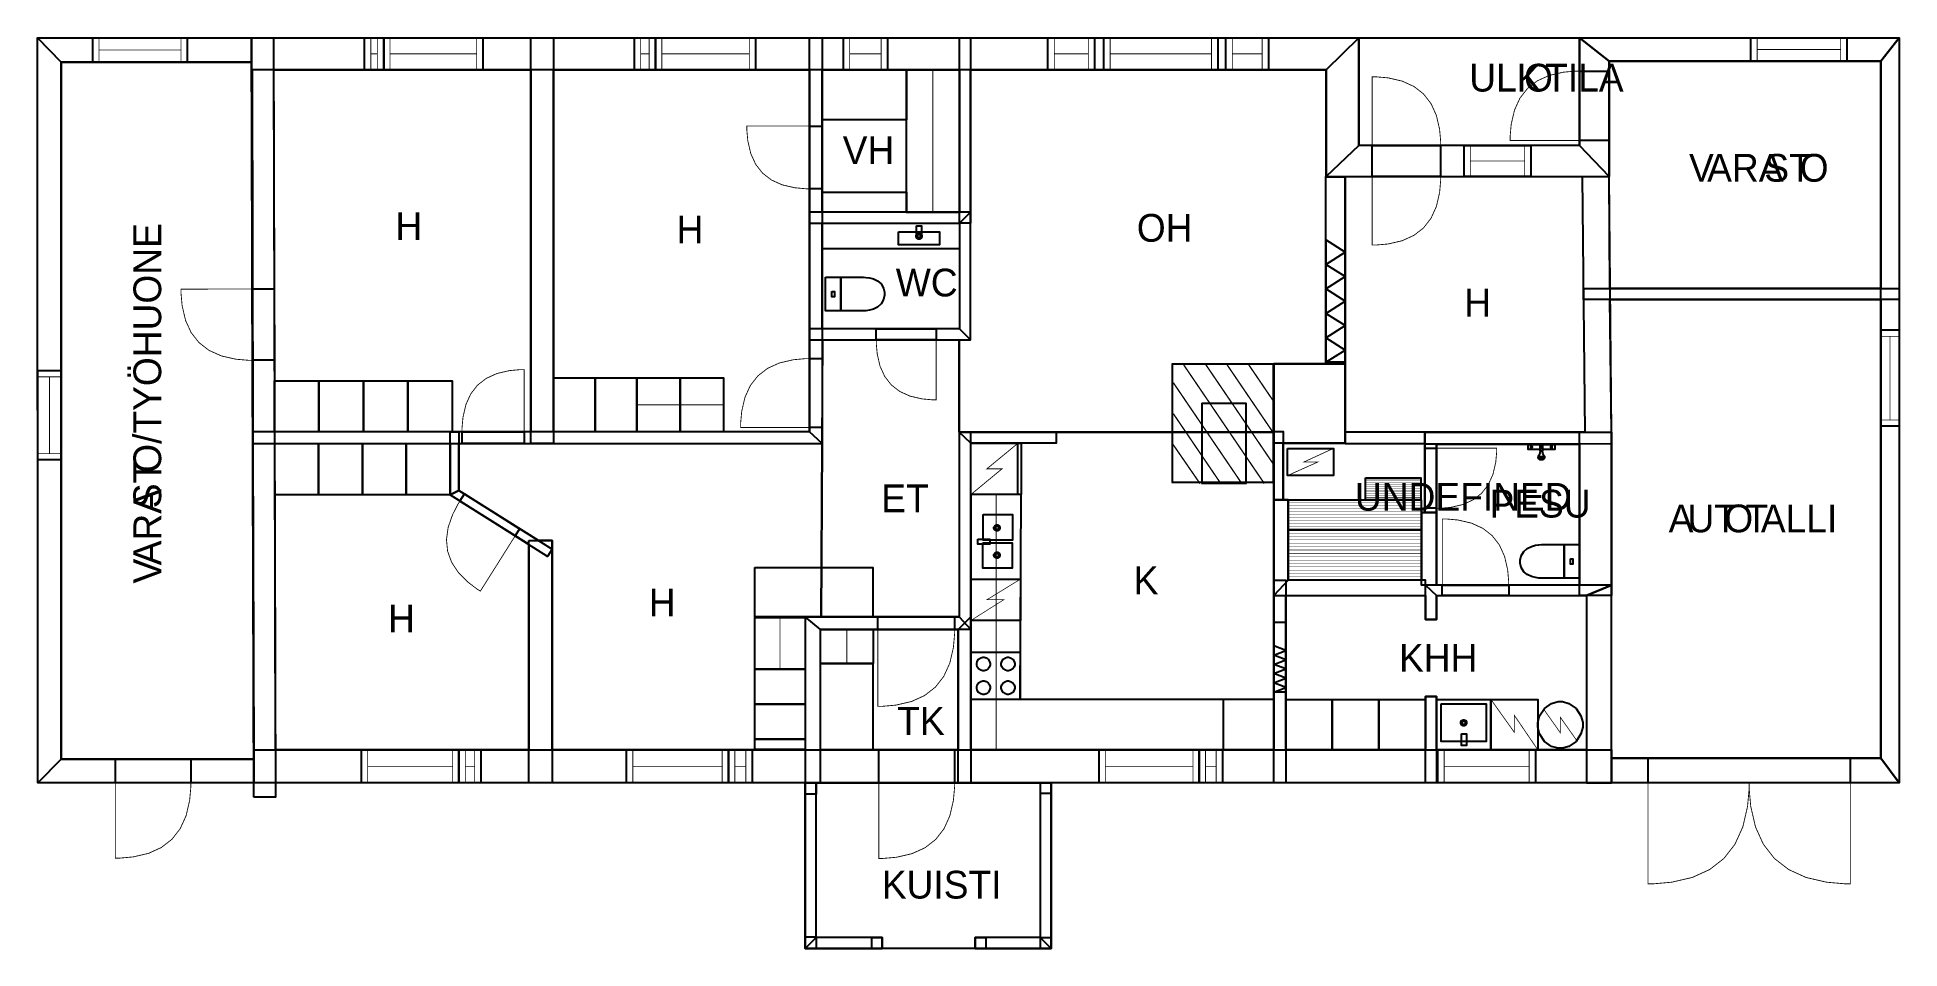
# Model space of a CAD drawing. Extents: x 1.4 to 24.4, y 0 to 11.3.
import ezdxf

# ---------------------------------------------------------------- set-up
doc = ezdxf.new("R2010")
doc.units = 0
doc.layers.get('0').update_dxf_attribs({"linetype": 'CONTINUOUS'})

msp = doc.modelspace()

# ---------------------------------------------------------------- texts
at = {"color": 0}
for s, p in [('ULK', (19.086, 10.617)), ('O', (19.7636, 10.617)), ('TILA', (20.0258, 10.617)), ('VH', (11.3296, 9.71936)), ('V', (21.806, 9.50128)), ('ARA', (22.031, 9.50128)), ('ST', (22.7382, 9.50128)), ('O', (23.1764, 9.50128)), ('H', (5.79265, 8.77944)), ('H', (9.27263, 8.73743)), ('OH', (14.9703, 8.75814)), ('WC', (11.9865, 8.08074)), ('H', (19.0242, 7.83132)), ('UNDEFINED', (17.6708, 5.42874)), ('ET', (11.8078, 5.40978)), ('PESU', (19.3365, 5.34368)), ('A', (21.5538, 5.16075)), ('UT', (21.7869, 5.16075)), ('O', (22.2421, 5.16075)), ('T', (22.504, 5.16075)), ('ALLI', (22.6958, 5.16075)), ('K', (14.9315, 4.39472)), ('H', (8.92942, 4.11996)), ('H', (5.70222, 3.9214)), ('KHH', (18.2162, 3.43618)), ('TK', (12.0046, 2.65354)), ('KUISTI', (11.8139, 0.62705))]:
    msp.add_text(s, height=0.34375, dxfattribs=at).set_placement(p)
for s, p in [('O/TYÖHUONE', (2.89343, 5.89775)), ('ST', (2.89343, 5.45956)), ('ARA', (2.89343, 4.75235)), ('V', (2.89343, 4.52735))]:
    msp.add_text(s, height=0.34375, rotation=90, dxfattribs=at).set_placement(p)

# ---------------------------------------------------------------- linework, layer by layer
at = {"color": 0}
for points, const_width in [([(1.36415, 11.2822), (4.01324, 11.2822), (4.01324, 10.9801), (1.65582, 10.9801), (1.36415, 11.2822)], 0.00208), ([(1.36469, 2.06168), (1.36415, 11.2822), (1.65582, 10.9801), (1.65625, 2.35335), (1.36469, 2.06168)], 0.00208), ([(2.04519, 11.2822), (3.21658, 11.2822), (3.21658, 10.9801), (2.04519, 10.9801), (2.04519, 11.2822)], 0.01042), ([(2.04519, 11.2822), (3.21658, 11.2822), (3.21658, 10.9801), (2.04519, 10.9801), (2.04519, 11.2822)], 0.01042), ([(4.03842, 1.8814), (4.01324, 11.2822), (4.28407, 11.2829), (4.30925, 1.88211), (4.03842, 1.8814)], 0.00208), ([(4.01324, 11.2822), (17.7201, 11.2822), (17.3139, 10.8864), (4.01324, 10.8864), (4.01324, 11.2822)], 0.00208), ([(5.40989, 11.2822), (5.64751, 11.2822), (5.64751, 10.8864), (5.40989, 10.8864), (5.40989, 11.2822)], 0.01042), ([(5.40989, 11.2822), (5.64751, 11.2822), (5.64751, 10.8864), (5.40989, 10.8864), (5.40989, 11.2822)], 0.01042), ([(5.64751, 11.2822), (6.87668, 11.2822), (6.87668, 10.8864), (5.64751, 10.8864), (5.64751, 11.2822)], 0.01042), ([(5.64751, 11.2822), (6.87668, 11.2822), (6.87668, 10.8864), (5.64751, 10.8864), (5.64751, 11.2822)], 0.01042), ([(7.46783, 11.2822), (7.74908, 11.2822), (7.74908, 6.26004), (7.46783, 6.26004), (7.46783, 11.2822)], 0.00208), ([(8.75082, 11.2822), (9.01232, 11.2822), (9.01232, 10.8864), (8.75082, 10.8864), (8.75082, 11.2822)], 0.01042), ([(8.75082, 11.2822), (9.01232, 11.2822), (9.01232, 10.8864), (8.75082, 10.8864), (8.75082, 11.2822)], 0.01042), ([(9.01232, 11.2822), (10.2516, 11.2822), (10.2516, 10.8864), (9.01232, 10.8864), (9.01232, 11.2822)], 0.01042), ([(9.01232, 11.2822), (10.2516, 11.2822), (10.2516, 10.8864), (9.01232, 10.8864), (9.01232, 11.2822)], 0.01042), ([(10.9195, 6.40587), (10.9195, 11.2822), (11.0757, 11.2822), (11.0757, 6.26004), (10.9195, 6.40587)], 0.00208), ([(11.338, 11.2822), (11.8847, 11.2822), (11.8847, 10.8864), (11.338, 10.8864), (11.338, 11.2822)], 0.01042), ([(11.338, 11.2822), (11.8847, 11.2822), (11.8847, 10.8864), (11.338, 10.8864), (11.338, 11.2822)], 0.01042), ([(12.7745, 11.2822), (12.9099, 11.2822), (12.9099, 8.98714), (12.7745, 8.98714), (12.7745, 11.2822)], 0.00208), ([(13.8708, 11.2822), (14.4481, 11.2822), (14.4481, 10.8864), (13.8708, 10.8864), (13.8708, 11.2822)], 0.01042), ([(13.8708, 11.2822), (14.4481, 11.2822), (14.4481, 10.8864), (13.8708, 10.8864), (13.8708, 11.2822)], 0.01042), ([(14.5635, 11.2822), (15.9725, 11.2822), (15.9725, 10.8864), (14.5635, 10.8864), (14.5635, 11.2822)], 0.01042), ([(14.5635, 11.2822), (15.9725, 11.2822), (15.9725, 10.8864), (14.5635, 10.8864), (14.5635, 11.2822)], 0.01042), ([(16.0744, 11.2822), (16.6007, 11.2822), (16.6007, 10.8864), (16.0744, 10.8864), (16.0744, 11.2822)], 0.01042), ([(16.0744, 11.2822), (16.6007, 11.2822), (16.6007, 10.8864), (16.0744, 10.8864), (16.0744, 11.2822)], 0.01042), ([(17.7201, 11.2822), (17.7201, 9.95096), (17.3139, 9.56554), (17.3139, 10.8864), (17.7201, 11.2822)], 0.00208), ([(17.7201, 11.2822), (20.4513, 11.2841), (20.4513, 9.95096), (17.7201, 9.95096), (17.7201, 11.2822)], 0.00208), ([(20.4513, 11.2841), (24.4097, 11.2841), (24.1806, 10.9924), (20.8158, 10.9924), (20.4513, 11.2841)], 0.00208), ([(20.4513, 9.95096), (20.4513, 11.2841), (20.8158, 10.9924), (20.8158, 9.56554), (20.4513, 9.95096)], 0.00208), ([(22.5714, 11.2841), (23.7617, 11.2841), (23.7617, 10.9924), (22.5714, 10.9924), (22.5714, 11.2841)], 0.01042), ([(22.5714, 11.2841), (23.7617, 11.2841), (23.7617, 10.9924), (22.5714, 10.9924), (22.5714, 11.2841)], 0.01042), ([(24.4097, 11.2841), (24.4097, 2.06168), (24.1806, 2.36376), (24.1806, 10.9924), (24.4097, 11.2841)], 0.00208), ([(11.0756, 10.8864), (12.1201, 10.8864), (12.1201, 10.2671), (11.0756, 10.2671), (11.0756, 10.8864)], 0.01042), ([(12.1202, 10.8864), (12.1202, 9.12001), (12.7729, 9.12001), (12.7729, 10.8864), (12.1202, 10.8864)], 0.01042), ([(20.4513, 10.87), (20.4008, 10.87), (20.2497, 10.8566), (20.0751, 10.8163), (19.9275, 10.7492), (19.8067, 10.6552), (19.7126, 10.5343), (19.6456, 10.3866), (19.6051, 10.212), (19.5918, 10.061), (19.5918, 10.0106), (20.4513, 10.0106), (20.4513, 10.87)], 0.01042), ([(20.4513, 10.87), (20.8158, 10.87), (20.8158, 10.0106), (20.4513, 10.0106), (20.4513, 10.87)], 0.01042), ([(20.4513, 10.87), (20.8158, 10.87), (20.8158, 10.0106), (20.4513, 10.0106), (20.4513, 10.87)], 0.01042), ([(18.7319, 9.95096), (18.7319, 10.0007), (18.7188, 10.1498), (18.6789, 10.3222), (18.6126, 10.4681), (18.5199, 10.5874), (18.4006, 10.6802), (18.2547, 10.7465), (18.0824, 10.7863), (17.9332, 10.7995), (17.8835, 10.7995), (17.8835, 9.95096), (18.7319, 9.95096)], 0.01042), ([(10.9195, 9.41379), (10.874, 9.41379), (10.7374, 9.42594), (10.5796, 9.46235), (10.4462, 9.52306), (10.337, 9.60796), (10.252, 9.71718), (10.1913, 9.85069), (10.1549, 10.0085), (10.1428, 10.145), (10.1428, 10.1904), (10.9195, 10.1904), (10.9195, 9.41379)], 0.01042), ([(10.9195, 10.1904), (11.0757, 10.1904), (11.0757, 9.41379), (10.9195, 9.41379), (10.9195, 10.1904)], 0.01042), ([(10.9195, 10.1904), (11.0757, 10.1904), (11.0757, 9.41379), (10.9195, 9.41379), (10.9195, 10.1904)], 0.01042), ([(17.3139, 9.56554), (20.8158, 9.56554), (20.4513, 9.95096), (17.7201, 9.95096), (17.3139, 9.56554)], 0.00208), ([(17.8835, 9.95096), (18.7319, 9.95096), (18.7319, 9.56554), (17.8835, 9.56554), (17.8835, 9.95096)], 0.01042), ([(17.8835, 9.95096), (18.7319, 9.95096), (18.7319, 9.56554), (17.8835, 9.56554), (17.8835, 9.95096)], 0.01042), ([(19.0215, 9.95096), (19.8494, 9.95096), (19.8494, 9.56554), (19.0215, 9.56554), (19.0215, 9.95096)], 0.01042), ([(19.0215, 9.95096), (19.8494, 9.95096), (19.8494, 9.56554), (19.0215, 9.56554), (19.0215, 9.95096)], 0.01042), ([(17.3089, 9.56054), (17.5485, 9.56054), (17.5485, 7.26557), (17.3089, 7.26557), (17.3089, 9.56054)], 0.01042), ([(17.3089, 9.56554), (17.5485, 9.56554), (17.5485, 7.24647), (17.3089, 7.24647), (17.3089, 9.56554)], 0.00208), ([(18.7319, 9.56554), (18.7319, 9.51585), (18.7188, 9.36669), (18.6789, 9.19433), (18.6126, 9.0485), (18.5199, 8.92914), (18.4006, 8.83637), (18.2547, 8.77007), (18.0824, 8.73031), (17.9332, 8.71701), (17.8835, 8.71701), (17.8835, 9.56554), (18.7319, 9.56554)], 0.01042), ([(20.8482, 6.40224), (20.8158, 9.56554), (20.4825, 9.56213), (20.5149, 6.39887), (20.8482, 6.40224)], 0.00208), ([(11.0758, 9.37256), (12.1203, 9.37256), (12.1203, 9.12381), (11.0758, 9.12381), (11.0758, 9.37256)], 0.01042), ([(12.9099, 9.12256), (10.9195, 9.12256), (10.9195, 8.98714), (12.7745, 8.98714), (12.9099, 9.12256)], 0.00208), ([(11.0762, 8.98708), (12.7745, 8.98708), (12.7745, 8.67008), (11.0762, 8.67008), (11.0762, 8.98708)], 0.01042), ([(12.02, 8.87875), (12.5288, 8.87875), (12.5288, 8.71989), (12.02, 8.71989), (12.02, 8.87875)], 0.01042), ([(12.3109, 8.82676), (12.3109, 8.82036), (12.3002, 8.801), (12.2808, 8.79031), (12.2744, 8.79031), (12.268, 8.79031), (12.2486, 8.801), (12.238, 8.82036), (12.238, 8.82676), (12.238, 8.83322), (12.2486, 8.8526), (12.268, 8.86322), (12.2744, 8.86322), (12.2808, 8.86322), (12.3002, 8.8526), (12.3109, 8.83322), (12.3109, 8.82676)], 0.00833), ([(12.2439, 8.956), (12.3064, 8.956), (12.3064, 8.81017), (12.2439, 8.81017), (12.2439, 8.956)], 0.01042), ([(12.2953, 8.82676), (12.2953, 8.82314), (12.2891, 8.81207), (12.2781, 8.80593), (12.2744, 8.80593), (12.2707, 8.80593), (12.2597, 8.81207), (12.2536, 8.82314), (12.2536, 8.82676), (12.2536, 8.83046), (12.2597, 8.84153), (12.2707, 8.8476), (12.2744, 8.8476), (12.2781, 8.8476), (12.2891, 8.84153), (12.2953, 8.83046), (12.2953, 8.82676)], 0.00833), ([(12.9099, 7.54232), (12.9099, 8.98714), (12.7745, 8.98714), (12.7745, 7.67774), (12.9099, 7.54232)], 0.00208), ([(11.1182, 8.31847), (11.1182, 7.90192), (11.3054, 7.90192), (11.3054, 8.31847), (11.1182, 8.31847)], 0.01042), ([(11.5738, 8.31847), (11.5738, 8.31847), (11.5855, 8.31858), (11.6165, 8.31694), (11.6603, 8.31082), (11.7106, 8.29742), (11.7607, 8.27387), (11.8046, 8.23742), (11.8356, 8.18522), (11.8473, 8.13217), (11.8473, 8.11447), (11.8473, 8.09619), (11.8356, 8.04135), (11.8046, 7.98731), (11.7607, 7.94949), (11.7106, 7.92503), (11.6603, 7.91103), (11.6165, 7.90462), (11.5855, 7.90289), (11.5738, 7.90294), (11.5738, 7.90294), (11.3054, 7.90192), (11.3054, 8.31847), (11.5738, 8.31847)], 0.01042), ([(4.02399, 7.29047), (3.97222, 7.29036), (3.81694, 7.30371), (3.63753, 7.34462), (3.48557, 7.41319), (3.36117, 7.50939), (3.26426, 7.63331), (3.19488, 7.78489), (3.153, 7.96408), (3.13878, 8.11925), (3.13867, 8.17096), (4.02154, 8.17339), (4.02399, 7.29047)], 0.01042), ([(4.02399, 7.29047), (4.02154, 8.17339), (4.29237, 8.1741), (4.29482, 7.29118), (4.02399, 7.29047)], 0.01042), ([(4.02399, 7.29047), (4.02154, 8.17339), (4.29237, 8.1741), (4.29482, 7.29118), (4.02399, 7.29047)], 0.01042), ([(11.1961, 8.14333), (11.1961, 8.0771), (11.2276, 8.0771), (11.2276, 8.14333), (11.1961, 8.14333)], 0.01042), ([(20.4981, 8.18033), (24.4097, 8.18033), (24.4097, 8.04492), (20.4981, 8.04492), (20.4981, 8.18033)], 0.00208), ([(10.9195, 7.54232), (12.9099, 7.54232), (12.7745, 7.67774), (10.9195, 7.67774), (10.9195, 7.54232)], 0.00208), ([(11.7454, 7.67774), (12.4873, 7.67774), (12.4873, 7.54232), (11.7454, 7.54232), (11.7454, 7.67774)], 0.01042), ([(11.7454, 7.67774), (12.4873, 7.67774), (12.4873, 7.54232), (11.7454, 7.54232), (11.7454, 7.67774)], 0.01042), ([(24.1806, 7.66558), (24.4097, 7.66558), (24.4097, 6.4739), (24.1806, 6.4739), (24.1806, 7.66558)], 0.01042), ([(24.1806, 7.66558), (24.4097, 7.66558), (24.4097, 6.4739), (24.1806, 6.4739), (24.1806, 7.66558)], 0.01042), ([(11.7454, 7.54232), (11.7454, 7.49886), (11.757, 7.36849), (11.7918, 7.21778), (11.8497, 7.09028), (11.9309, 6.98594), (12.0352, 6.90479), (12.1627, 6.84685), (12.3134, 6.81207), (12.4438, 6.80046), (12.4873, 6.80046), (12.4873, 7.54232), (11.7454, 7.54232)], 0.01042), ([(1.36437, 7.16336), (1.65603, 7.16336), (1.65603, 6.05681), (1.36437, 6.05681), (1.36437, 7.16336)], 0.01042), ([(1.36437, 7.16336), (1.65603, 7.16336), (1.65603, 6.05681), (1.36437, 6.05681), (1.36437, 7.16336)], 0.01042), ([(6.6174, 6.40587), (6.6174, 6.45096), (6.62939, 6.58615), (6.66542, 6.74235), (6.72553, 6.87451), (6.80963, 6.98269), (6.91781, 7.06679), (7.04997, 7.1269), (7.20617, 7.16292), (7.34136, 7.17492), (7.38644, 7.17492), (7.38644, 6.40587), (6.6174, 6.40587)], 0.01042), ([(10.9195, 7.31065), (10.8695, 7.31065), (10.7195, 7.29736), (10.5461, 7.25732), (10.3995, 7.19069), (10.2795, 7.09733), (10.1861, 6.97732), (10.1195, 6.83068), (10.0794, 6.65733), (10.0661, 6.50732), (10.0661, 6.45731), (10.9195, 6.45731), (10.9195, 7.31065)], 0.01042), ([(10.9195, 7.31065), (11.0757, 7.31065), (11.0757, 6.45731), (10.9195, 6.45731), (10.9195, 7.31065)], 0.01042), ([(10.9195, 7.31065), (11.0757, 7.31065), (11.0757, 6.45731), (10.9195, 6.45731), (10.9195, 7.31065)], 0.01042), ([(15.4122, 7.24647), (16.6599, 7.24647), (16.6599, 5.77664), (15.4122, 5.77664), (15.4122, 7.24647)], 0.01663), ([(16.6682, 7.24647), (17.549, 7.24647), (17.549, 6.26378), (16.6682, 6.26378), (16.6682, 7.24647)], 0.00208), ([(4.29633, 7.03792), (4.84631, 7.03792), (4.84631, 6.40582), (4.29633, 6.40582), (4.29633, 7.03792)], 0.01042), ([(4.84631, 7.03792), (5.39626, 7.03792), (5.39626, 6.40582), (4.84631, 6.40582), (4.84631, 7.03792)], 0.01042), ([(5.39626, 7.03792), (5.94624, 7.03792), (5.94624, 6.40582), (5.39626, 6.40582), (5.39626, 7.03792)], 0.01042), ([(5.94624, 7.03792), (6.49621, 7.03792), (6.49621, 6.40582), (5.94624, 6.40582), (5.94624, 7.03792)], 0.01042), ([(7.74908, 7.07249), (8.2646, 7.07249), (8.2646, 6.40582), (7.74908, 6.40582), (7.74908, 7.07249)], 0.01042), ([(8.2646, 7.07249), (8.78011, 7.07249), (8.78011, 6.40582), (8.2646, 6.40582), (8.2646, 7.07249)], 0.01042), ([(8.78017, 7.07249), (9.31651, 7.07249), (9.31651, 6.40582), (8.78017, 6.40582), (8.78017, 7.07249)], 0.01042), ([(9.31651, 7.07249), (9.85286, 7.07249), (9.85286, 6.40582), (9.31651, 6.40582), (9.31651, 7.07249)], 0.01042), ([(15.779, 6.75846), (16.321, 6.75846), (16.321, 5.76438), (15.779, 5.76438), (15.779, 6.75846)], 0.01663), ([(4.02669, 6.26004), (11.0757, 6.26004), (10.9195, 6.40587), (4.02669, 6.40587), (4.02669, 6.26004)], 0.00208), ([(4.29839, 6.25868), (4.84142, 6.25868), (4.84142, 5.62657), (4.29839, 5.62657), (4.29839, 6.25868)], 0.01042), ([(4.84142, 6.25868), (5.38444, 6.25868), (5.38444, 5.62657), (4.84142, 5.62657), (4.84142, 6.25868)], 0.01042), ([(5.3845, 6.25868), (5.92751, 6.25868), (5.92751, 5.62657), (5.3845, 5.62657), (5.3845, 6.25868)], 0.01042), ([(5.92751, 6.25868), (6.47054, 6.25868), (6.47054, 5.62657), (5.92751, 5.62657), (5.92751, 6.25868)], 0.01042), ([(6.57585, 6.40587), (6.57585, 5.68024), (6.47168, 5.62283), (6.47168, 6.40587), (6.57585, 6.40587)], 0.00208), ([(6.6174, 6.40587), (7.38644, 6.40587), (7.38644, 6.26004), (6.6174, 6.26004), (6.6174, 6.40587)], 0.01042), ([(6.6174, 6.40587), (7.38644, 6.40587), (7.38644, 6.26004), (6.6174, 6.26004), (6.6174, 6.40587)], 0.01042), ([(12.7698, 6.40126), (13.9733, 6.40126), (13.9733, 6.26585), (12.9156, 6.26585), (12.7698, 6.40126)], 0.00208), ([(12.9156, 3.95671), (12.9156, 6.26585), (12.7698, 6.40126), (12.7698, 4.11296), (12.9156, 3.95671)], 0.00208), ([(12.9156, 6.26585), (12.9156, 5.62776), (13.5406, 5.62776), (13.5406, 6.26585), (12.9156, 6.26585)], 0.01064), ([(13.499, 6.26585), (13.499, 5.62776), (13.5406, 5.62776), (13.5406, 6.26585), (13.499, 6.26585)], 0.01064), ([(16.6682, 6.40961), (16.7828, 6.40961), (16.7828, 5.56233), (16.6682, 5.56233), (16.6682, 6.40961)], 0.00208), ([(17.549, 6.40597), (18.5346, 6.40192), (18.5342, 6.25608), (17.5485, 6.26014), (17.549, 6.40597)], 0.00208), ([(18.5346, 6.40192), (20.8482, 6.39887), (20.8479, 6.25304), (18.5342, 6.25608), (18.5346, 6.40192)], 0.00208), ([(18.5346, 6.25586), (18.6804, 6.25586), (18.6804, 5.40451), (18.5346, 5.40451), (18.5346, 6.25586)], 0.00208), ([(19.8153, 6.24897), (19.8485, 6.24897), (19.8485, 6.18544), (19.8153, 6.18544), (19.8153, 6.24897)], 0.01042), ([(19.8485, 6.21669), (19.8517, 6.21793), (19.8614, 6.22179), (19.8642, 6.22293), (19.8642, 6.22293), (19.8642, 6.22151), (19.8642, 6.21724), (19.8642, 6.21294), (19.8642, 6.21149), (19.8642, 6.21149), (19.8618, 6.21213), (19.8518, 6.21556), (19.8485, 6.21669)], 0.01042), ([(19.8485, 6.24897), (19.9653, 6.24897), (19.9653, 6.18544), (19.8485, 6.18544), (19.8485, 6.24897)], 0.01042), ([(19.9653, 6.24897), (19.9933, 6.24897), (19.9933, 6.16564), (19.9863, 6.16564), (19.9706, 6.16564), (19.9653, 6.16564), (19.9653, 6.18647), (19.9653, 6.23335), (19.9653, 6.24897)], 0.01042), ([(19.9933, 6.24897), (20.11, 6.24897), (20.11, 6.18544), (19.9933, 6.18544), (19.9933, 6.24897)], 0.01042), ([(20.1089, 6.21669), (20.1057, 6.21793), (20.096, 6.22179), (20.0933, 6.22293), (20.0933, 6.22293), (20.0933, 6.22151), (20.0933, 6.21724), (20.0933, 6.21294), (20.0933, 6.21149), (20.0933, 6.21149), (20.0957, 6.21213), (20.1057, 6.21556), (20.1089, 6.21669)], 0.01042), ([(20.1089, 6.24897), (20.1443, 6.24897), (20.1443, 6.18544), (20.1089, 6.18544), (20.1089, 6.24897)], 0.01042), ([(20.4524, 6.40224), (20.8482, 6.40224), (20.8482, 4.37961), (20.4524, 4.37961), (20.4524, 6.40224)], 0.00208), ([(16.8375, 6.19911), (17.4039, 6.19911), (17.4039, 5.86367), (16.8375, 5.86367), (16.8375, 6.19911)], 0.00944), ([(18.5346, 6.20296), (18.6804, 6.20296), (18.6804, 5.45785), (18.5346, 5.45785), (18.5346, 6.20296)], 0.01042), ([(18.5346, 6.20296), (18.6804, 6.20296), (18.6804, 5.45785), (18.5346, 5.45785), (18.5346, 6.20296)], 0.01042), ([(18.6804, 5.45785), (18.724, 5.45785), (18.855, 5.46951), (19.0064, 5.50444), (19.1344, 5.56267), (19.2392, 5.64415), (19.3207, 5.74892), (19.3789, 5.87701), (19.4139, 6.02838), (19.4256, 6.15935), (19.4256, 6.20296), (18.6804, 6.20296), (18.6804, 5.45785)], 0.01042), ([(17.8028, 5.83604), (18.4881, 5.83604), (18.4881, 5.56272), (17.8028, 5.56272), (17.8028, 5.83604)], 0.01042), ([(6.59125, 5.54742), (6.56597, 5.50738), (6.50092, 5.38043), (6.44542, 5.22131), (6.42481, 5.07004), (6.43896, 4.92671), (6.48801, 4.79129), (6.57189, 4.66379), (6.6906, 4.54417), (6.8041, 4.45774), (6.84418, 4.43246), (7.27513, 5.11638), (6.59125, 5.54742)], 0.01042), ([(6.57585, 5.68024), (7.73281, 4.95107), (7.67731, 4.86296), (6.47168, 5.62283), (6.57585, 5.68024)], 0.00208), ([(6.64675, 5.63558), (7.33062, 5.20454), (7.27513, 5.11638), (6.59125, 5.54742), (6.64675, 5.63558)], 0.01042), ([(6.64675, 5.63558), (7.33062, 5.20454), (7.27513, 5.11638), (6.59125, 5.54742), (6.64675, 5.63558)], 0.01042), ([(12.9156, 5.62776), (12.9156, 2.46793), (16.6682, 2.46793), (16.6682, 3.09326), (13.5257, 3.09326), (13.5406, 5.62776), (12.9156, 5.62776)], 0.01042), ([(12.9178, 5.62869), (12.9178, 2.46793), (13.2303, 2.46793), (13.2303, 5.62869), (12.9178, 5.62869)], 0.01042), ([(16.6682, 4.37961), (16.6682, 5.56233), (16.8453, 5.56233), (16.8453, 4.56711), (16.6682, 4.37961)], 0.00208), ([(16.8453, 5.56256), (18.4915, 5.56256), (18.4915, 5.19233), (16.8453, 5.19233), (16.8453, 5.56256)], 0.01042), ([(13.0672, 5.38118), (13.0672, 5.06489), (13.43, 5.06489), (13.43, 5.38118), (13.0672, 5.38118)], 0.01042), ([(18.4929, 5.40451), (18.6804, 5.40451), (18.6804, 4.50461), (18.4929, 4.50461), (18.4929, 5.40451)], 0.00208), ([(19.574, 4.50461), (19.574, 4.55279), (19.5613, 4.69721), (19.5226, 4.86415), (19.4585, 5.00537), (19.3686, 5.12088), (19.2531, 5.21078), (19.1118, 5.27496), (18.945, 5.31347), (18.8006, 5.32628), (18.7524, 5.32628), (18.7524, 4.50461), (19.574, 4.50461)], 0.01042), ([(13.0046, 5.07753), (13.0046, 5.01503), (13.1504, 5.01503), (13.1504, 5.07753), (13.0046, 5.07753)], 0.01042), ([(13.239, 5.25342), (13.2454, 5.25342), (13.2648, 5.24278), (13.2754, 5.22342), (13.2754, 5.21696), (13.2754, 5.21056), (13.2648, 5.19119), (13.2454, 5.1805), (13.239, 5.1805), (13.2325, 5.1805), (13.2132, 5.19119), (13.2025, 5.21056), (13.2025, 5.21696), (13.2025, 5.22342), (13.2132, 5.24278), (13.2325, 5.25342), (13.239, 5.25342)], 0.00833), ([(13.239, 5.23779), (13.2426, 5.23779), (13.2537, 5.23172), (13.2598, 5.22065), (13.2598, 5.21696), (13.2598, 5.21332), (13.2537, 5.20226), (13.2426, 5.19613), (13.239, 5.19613), (13.2353, 5.19613), (13.2242, 5.20226), (13.2182, 5.21332), (13.2182, 5.21696), (13.2182, 5.22065), (13.2242, 5.23172), (13.2353, 5.23779), (13.239, 5.23779)], 0.00833), ([(16.8453, 5.19217), (18.4943, 5.19217), (18.4943, 4.56717), (16.8453, 4.56717), (16.8453, 5.19217)], 0.01042), ([(7.44396, 5.05817), (7.73367, 5.05817), (7.73367, 2.06168), (7.44396, 2.06168), (7.44396, 5.05817)], 0.00208), ([(13.0661, 5.03168), (13.0661, 4.71544), (13.4292, 4.71544), (13.4292, 5.03168), (13.0661, 5.03168)], 0.01042), ([(13.239, 4.91499), (13.2454, 4.91499), (13.2648, 4.90435), (13.2754, 4.88499), (13.2754, 4.87853), (13.2754, 4.87213), (13.2648, 4.85275), (13.2454, 4.84207), (13.239, 4.84207), (13.2325, 4.84207), (13.2132, 4.85275), (13.2025, 4.87213), (13.2025, 4.87853), (13.2025, 4.88499), (13.2132, 4.90435), (13.2325, 4.91499), (13.239, 4.91499)], 0.00833), ([(13.239, 4.89936), (13.2426, 4.89936), (13.2537, 4.89328), (13.2598, 4.88222), (13.2598, 4.87853), (13.2598, 4.87489), (13.2537, 4.86382), (13.2426, 4.85769), (13.239, 4.85769), (13.2353, 4.85769), (13.2242, 4.86382), (13.2182, 4.87489), (13.2182, 4.87853), (13.2182, 4.88222), (13.2242, 4.89328), (13.2353, 4.89936), (13.239, 4.89936)], 0.00833), ([(19.9915, 4.5925), (19.9915, 4.5925), (19.9797, 4.59244), (19.9488, 4.59407), (19.9049, 4.60021), (19.8547, 4.61361), (19.8044, 4.63715), (19.7607, 4.67361), (19.7297, 4.72581), (19.7179, 4.77886), (19.7179, 4.7965), (19.7179, 4.81483), (19.7297, 4.86968), (19.7607, 4.92372), (19.8044, 4.96153), (19.8547, 4.986), (19.9049, 5), (19.9488, 5.0064), (19.9797, 5.00814), (19.9915, 5.00803), (19.9915, 5.00803), (20.2597, 5.00906), (20.2597, 4.5925), (19.9915, 4.5925)], 0.01042), ([(20.2597, 5.009), (20.2597, 4.5925), (20.4471, 4.5925), (20.4471, 5.009), (20.2597, 5.009)], 0.01042), ([(10.2415, 4.72483), (11.7022, 4.72483), (11.7022, 4.11328), (10.2415, 4.11328), (10.2415, 4.72483)], 0.01042), ([(20.3376, 4.83388), (20.3376, 4.76764), (20.3692, 4.76764), (20.3692, 4.83388), (20.3376, 4.83388)], 0.01042), ([(12.9166, 4.58171), (12.9166, 4.06928), (13.5303, 4.06928), (13.5303, 4.58171), (12.9166, 4.58171)], 0.00854), ([(16.6682, 4.37961), (18.545, 4.37961), (18.545, 4.56711), (16.8453, 4.56711), (16.6682, 4.37961)], 0.00208), ([(16.6682, 4.56711), (16.814, 4.56711), (16.814, 2.06168), (16.6682, 2.06168), (16.6682, 4.56711)], 0.00208), ([(18.6804, 4.37961), (20.5357, 4.37961), (20.8482, 4.50461), (18.545, 4.50461), (18.6804, 4.37961)], 0.00208), ([(18.6804, 4.37961), (18.6804, 4.08192), (18.545, 4.08192), (18.545, 4.50461), (18.6804, 4.37961)], 0.00208), ([(18.7524, 4.50461), (19.574, 4.50461), (19.574, 4.37961), (18.7524, 4.37961), (18.7524, 4.50461)], 0.01042), ([(18.7524, 4.50461), (19.574, 4.50461), (19.574, 4.37961), (18.7524, 4.37961), (18.7524, 4.50461)], 0.01042), ([(20.8482, 2.06168), (20.8482, 4.50461), (20.5357, 4.37961), (20.5357, 2.06168), (20.8482, 2.06168)], 0.00208), ([(10.2415, 4.10563), (10.2415, 3.46707), (10.8665, 3.46707), (10.8665, 4.10563), (10.2415, 4.10563)], 0.01042), ([(10.8665, 4.11296), (12.7698, 4.11296), (12.9156, 3.95671), (11.054, 3.95671), (10.8665, 4.11296)], 0.00208), ([(11.054, 2.06168), (11.054, 3.95671), (10.8665, 4.11296), (10.8665, 2.06168), (11.054, 2.06168)], 0.00208), ([(11.054, 3.95671), (11.054, 3.53483), (11.7069, 3.53483), (11.7069, 3.95671), (11.054, 3.95671)], 0.01042), ([(11.7649, 4.11296), (12.7149, 4.11296), (12.7149, 3.95671), (11.7649, 3.95671), (11.7649, 4.11296)], 0.01042), ([(11.7649, 4.11296), (12.7149, 4.11296), (12.7149, 3.95671), (11.7649, 3.95671), (11.7649, 4.11296)], 0.01042), ([(12.7149, 3.95671), (12.7149, 3.90104), (12.7, 3.73406), (12.6555, 3.54113), (12.5813, 3.37782), (12.4774, 3.24425), (12.3438, 3.14035), (12.1805, 3.06614), (11.9875, 3.0216), (11.8205, 3.00672), (11.7649, 3.00672), (11.7649, 3.95671), (12.7149, 3.95671)], 0.01042), ([(12.9156, 4.11296), (12.9156, 2.06168), (12.7594, 2.06168), (12.7594, 3.95671), (12.9156, 4.11296)], 0.00208), ([(16.6682, 4.04829), (16.814, 4.04829), (16.814, 3.18381), (16.6682, 3.18381), (16.6682, 4.04829)], 0.01042), ([(10.2415, 3.46707), (10.2415, 3.03321), (10.8665, 3.03321), (10.8665, 3.46707), (10.2415, 3.46707)], 0.01042), ([(11.054, 3.53483), (11.054, 2.46761), (11.7044, 2.46761), (11.7044, 3.53483), (11.054, 3.53483)], 0.01042), ([(12.9186, 3.67583), (12.9186, 3.0925), (13.5277, 3.0925), (13.5277, 3.67583), (12.9186, 3.67583)], 0.01042), ([(13.0715, 3.61333), (13.0796, 3.61333), (13.1039, 3.60682), (13.1304, 3.58897), (13.1483, 3.5625), (13.1548, 3.53814), (13.1548, 3.53), (13.1548, 3.52192), (13.1483, 3.49761), (13.1304, 3.47108), (13.1039, 3.45324), (13.0796, 3.44667), (13.0715, 3.44667), (13.0634, 3.44667), (13.0391, 3.45324), (13.0126, 3.47108), (12.9947, 3.49761), (12.9882, 3.52192), (12.9882, 3.53), (12.9882, 3.53814), (12.9947, 3.5625), (13.0126, 3.58897), (13.0391, 3.60682), (13.0634, 3.61333), (13.0715, 3.61333)], 0.01042), ([(13.3757, 3.61333), (13.3837, 3.61333), (13.4081, 3.60682), (13.4346, 3.58897), (13.4524, 3.5625), (13.459, 3.53814), (13.459, 3.53), (13.459, 3.52192), (13.4524, 3.49761), (13.4346, 3.47108), (13.4081, 3.45324), (13.3837, 3.44667), (13.3757, 3.44667), (13.3675, 3.44667), (13.3432, 3.45324), (13.3167, 3.47108), (13.2988, 3.49761), (13.2923, 3.52192), (13.2923, 3.53), (13.2923, 3.53814), (13.2988, 3.5625), (13.3167, 3.58897), (13.3432, 3.60682), (13.3675, 3.61333), (13.3757, 3.61333)], 0.01042), ([(13.0715, 3.32167), (13.0796, 3.32167), (13.1039, 3.31515), (13.1304, 3.29731), (13.1483, 3.27083), (13.1548, 3.24647), (13.1548, 3.23833), (13.1548, 3.23025), (13.1483, 3.20594), (13.1304, 3.17942), (13.1039, 3.16157), (13.0796, 3.155), (13.0715, 3.155), (13.0634, 3.155), (13.0391, 3.16157), (13.0126, 3.17942), (12.9947, 3.20594), (12.9882, 3.23025), (12.9882, 3.23833), (12.9882, 3.24647), (12.9947, 3.27083), (13.0126, 3.29731), (13.0391, 3.31515), (13.0634, 3.32167), (13.0715, 3.32167)], 0.01042), ([(13.3757, 3.32167), (13.3837, 3.32167), (13.4081, 3.31515), (13.4346, 3.29731), (13.4524, 3.27083), (13.459, 3.24647), (13.459, 3.23833), (13.459, 3.23025), (13.4524, 3.20594), (13.4346, 3.17942), (13.4081, 3.16157), (13.3837, 3.155), (13.3757, 3.155), (13.3675, 3.155), (13.3432, 3.16157), (13.3167, 3.17942), (13.2988, 3.20594), (13.2923, 3.23025), (13.2923, 3.23833), (13.2923, 3.24647), (13.2988, 3.27083), (13.3167, 3.29731), (13.3432, 3.31515), (13.3675, 3.32167), (13.3757, 3.32167)], 0.01042), ([(10.2415, 3.03321), (10.2415, 2.59933), (10.8665, 2.59933), (10.8665, 3.03321), (10.2415, 3.03321)], 0.01042), ([(16.0432, 3.09343), (16.6682, 3.09343), (16.6682, 2.46843), (16.0432, 2.46843), (16.0432, 3.09343)], 0.01042), ([(16.8139, 3.09326), (17.3908, 3.09326), (17.3908, 2.46826), (16.8139, 2.46826), (16.8139, 3.09326)], 0.01042), ([(17.3908, 3.09326), (17.9679, 3.09326), (17.9679, 2.46826), (17.3908, 2.46826), (17.3908, 3.09326)], 0.01042), ([(17.9679, 3.09326), (18.545, 3.09326), (18.545, 2.46826), (17.9679, 2.46826), (17.9679, 3.09326)], 0.01042), ([(18.545, 3.12765), (18.6804, 3.12765), (18.6804, 2.06168), (18.545, 2.06168), (18.545, 3.12765)], 0.00208), ([(18.6804, 3.09326), (19.3532, 3.09326), (19.3532, 2.46826), (18.6804, 2.46826), (18.6804, 3.09326)], 0.01042), ([(18.7364, 3.03808), (19.2972, 3.03808), (19.2972, 2.56933), (18.7364, 2.56933), (18.7364, 3.03808)], 0.01042), ([(19.3532, 3.09293), (19.9349, 3.09293), (19.9349, 2.46793), (19.3532, 2.46793), (19.3532, 3.09293)], 0.00969), ([(19.9349, 2.77664), (19.9349, 2.80469), (19.9567, 2.88883), (20.0161, 2.98047), (20.1043, 3.04221), (20.1854, 3.06483), (20.2124, 3.06483), (20.2393, 3.06483), (20.3204, 3.04221), (20.4086, 2.98047), (20.4681, 2.88883), (20.4899, 2.80469), (20.4899, 2.77664), (20.4899, 2.74864), (20.4681, 2.6645), (20.4086, 2.57286), (20.3204, 2.51112), (20.2393, 2.48844), (20.2124, 2.48844), (20.1854, 2.48844), (20.1043, 2.51112), (20.0161, 2.57286), (19.9567, 2.6645), (19.9349, 2.74864), (19.9349, 2.77664)], 0.00925), ([(18.9804, 2.80371), (18.9804, 2.81017), (18.991, 2.82954), (19.0104, 2.84017), (19.0168, 2.84017), (19.0232, 2.84017), (19.0426, 2.82954), (19.0533, 2.81017), (19.0533, 2.80371), (19.0533, 2.79731), (19.0426, 2.77794), (19.0232, 2.76725), (19.0168, 2.76725), (19.0104, 2.76725), (18.991, 2.77794), (18.9804, 2.79731), (18.9804, 2.80371)], 0.00833), ([(18.996, 2.80371), (18.996, 2.8074), (19.0021, 2.81847), (19.0132, 2.82454), (19.0168, 2.82454), (19.0204, 2.82454), (19.0315, 2.81847), (19.0376, 2.8074), (19.0376, 2.80371), (19.0376, 2.80007), (19.0315, 2.78901), (19.0204, 2.78288), (19.0168, 2.78288), (19.0132, 2.78288), (19.0021, 2.78901), (18.996, 2.80007), (18.996, 2.80371)], 0.00833), ([(10.2415, 2.59933), (10.2415, 2.4739), (10.8665, 2.4739), (10.8665, 2.59933), (10.2415, 2.59933)], 0.01254), ([(18.9879, 2.66618), (19.0504, 2.66618), (19.0504, 2.52035), (18.9879, 2.52035), (18.9879, 2.66618)], 0.01042), ([(4.03842, 2.06168), (1.36469, 2.06168), (1.65625, 2.35335), (4.03842, 2.35335), (4.03842, 2.06168)], 0.00208), ([(2.32633, 2.35335), (3.26042, 2.35335), (3.26042, 2.06168), (2.32633, 2.06168), (2.32633, 2.35335)], 0.01042), ([(2.32633, 2.35335), (3.26042, 2.35335), (3.26042, 2.06168), (2.32633, 2.06168), (2.32633, 2.35335)], 0.01042), ([(4.03842, 2.46793), (20.8482, 2.46793), (20.8482, 2.06168), (4.03842, 2.06168), (4.03842, 2.46793)], 0.00208), ([(5.37196, 2.46793), (6.57992, 2.46793), (6.57992, 2.06168), (5.37196, 2.06168), (5.37196, 2.46793)], 0.01042), ([(5.37196, 2.46793), (6.57992, 2.46793), (6.57992, 2.06168), (5.37196, 2.06168), (5.37196, 2.46793)], 0.01042), ([(6.57992, 2.46793), (6.852, 2.46793), (6.852, 2.06168), (6.57992, 2.06168), (6.57992, 2.46793)], 0.01042), ([(6.57992, 2.46793), (6.852, 2.46793), (6.852, 2.06168), (6.57992, 2.06168), (6.57992, 2.46793)], 0.01042), ([(8.6531, 2.46793), (9.91564, 2.46793), (9.91564, 2.06168), (8.6531, 2.06168), (8.6531, 2.46793)], 0.01042), ([(8.6531, 2.46793), (9.91564, 2.46793), (9.91564, 2.06168), (8.6531, 2.06168), (8.6531, 2.46793)], 0.01042), ([(9.91564, 2.46793), (10.2095, 2.46793), (10.2095, 2.06168), (9.91564, 2.06168), (9.91564, 2.46793)], 0.01042), ([(9.91564, 2.46793), (10.2095, 2.46793), (10.2095, 2.06168), (9.91564, 2.06168), (9.91564, 2.46793)], 0.01042), ([(11.7772, 2.46793), (12.7149, 2.46793), (12.7149, 2.06168), (11.7772, 2.06168), (11.7772, 2.46793)], 0.01042), ([(11.7772, 2.46793), (12.7149, 2.46793), (12.7149, 2.06168), (11.7772, 2.06168), (11.7772, 2.46793)], 0.01042), ([(14.5028, 2.46793), (15.7435, 2.46793), (15.7435, 2.06168), (14.5028, 2.06168), (14.5028, 2.46793)], 0.01042), ([(14.5028, 2.46793), (15.7435, 2.46793), (15.7435, 2.06168), (14.5028, 2.06168), (14.5028, 2.46793)], 0.01042), ([(15.7435, 2.46793), (16.0319, 2.46793), (16.0319, 2.06168), (15.7435, 2.06168), (15.7435, 2.46793)], 0.01042), ([(15.7435, 2.46793), (16.0319, 2.46793), (16.0319, 2.06168), (15.7435, 2.06168), (15.7435, 2.46793)], 0.01042), ([(18.6982, 2.46793), (19.9061, 2.46793), (19.9061, 2.06168), (18.6982, 2.06168), (18.6982, 2.46793)], 0.01042), ([(18.6982, 2.46793), (19.9061, 2.46793), (19.9061, 2.06168), (18.6982, 2.06168), (18.6982, 2.46793)], 0.01042), ([(24.4097, 2.06168), (20.8482, 2.06168), (20.8482, 2.36376), (24.1806, 2.36376), (24.4097, 2.06168)], 0.00208), ([(21.2992, 2.36376), (23.8024, 2.36376), (23.8024, 2.06168), (21.2992, 2.06168), (21.2992, 2.36376)], 0.01042), ([(21.2992, 2.36376), (23.8024, 2.36376), (23.8024, 2.06168), (21.2992, 2.06168), (21.2992, 2.36376)], 0.01042), ([(3.26042, 2.06168), (3.26042, 2.007), (3.24576, 1.84283), (3.20199, 1.6531), (3.12901, 1.49257), (3.02686, 1.36122), (2.89551, 1.25906), (2.73497, 1.18609), (2.54525, 1.14231), (2.38103, 1.12766), (2.32633, 1.12766), (2.32633, 2.06168), (3.26042, 2.06168)], 0.01042), ([(10.8665, 2.06168), (13.9107, 2.06168), (13.9107, 0.00825), (10.8665, 0.00825), (10.8665, 2.06168)], 0.00208), ([(10.8665, 2.06168), (10.8665, 0.00825), (11.002, 0.14366), (11.002, 2.06168), (10.8665, 2.06168)], 0.00208), ([(12.7149, 2.06168), (12.7149, 2.00678), (12.7002, 1.84196), (12.6563, 1.65147), (12.583, 1.49029), (12.4805, 1.35845), (12.3486, 1.25586), (12.1874, 1.18262), (11.997, 1.13867), (11.8321, 1.12397), (11.7772, 1.12397), (11.7772, 2.06168), (12.7149, 2.06168)], 0.01042), ([(13.9107, 0.00825), (13.9107, 2.06168), (13.7753, 2.06168), (13.7753, 0.14366), (13.9107, 0.00825)], 0.00208), ([(22.5507, 2.06168), (22.5507, 1.98839), (22.5311, 1.76839), (22.4725, 1.51417), (22.3747, 1.29905), (22.2378, 1.12305), (22.0618, 0.98616), (21.8467, 0.88835), (21.5925, 0.8297), (21.3725, 0.81011), (21.2992, 0.81011), (21.2992, 2.06168), (22.5507, 2.06168)], 0.01042), ([(22.5507, 2.06168), (22.5507, 1.98839), (22.5703, 1.76839), (22.6289, 1.51417), (22.7267, 1.29905), (22.8636, 1.12305), (23.0396, 0.98616), (23.2547, 0.88835), (23.5089, 0.8297), (23.7289, 0.81011), (23.8024, 0.81011), (23.8024, 2.06168), (22.5507, 2.06168)], 0.01042), ([(10.8665, 0.00825), (11.8193, 0.00825), (11.8193, 0.14366), (11.002, 0.14366), (10.8665, 0.00825)], 0.00208), ([(12.9712, 0.00825), (13.9107, 0.00825), (13.7753, 0.14366), (12.9712, 0.14366), (12.9712, 0.00825)], 0.00208)]:
    msp.add_lwpolyline(points, close=True, dxfattribs=dict(at, const_width=const_width))
for points in [[(1.36415, 11.2822), (4.01324, 11.2822), (4.01324, 10.9801), (1.65582, 10.9801), (1.36415, 11.2822)], [(1.36469, 2.06168), (1.36415, 11.2822), (1.65582, 10.9801), (1.65625, 2.35335), (1.36469, 2.06168)], [(4.03842, 1.8814), (4.01324, 11.2822), (4.28407, 11.2829), (4.30925, 1.88211), (4.03842, 1.8814)], [(4.01324, 11.2822), (17.7201, 11.2822), (17.3139, 10.8864), (4.01324, 10.8864), (4.01324, 11.2822)], [(7.46783, 11.2822), (7.74908, 11.2822), (7.74908, 6.26004), (7.46783, 6.26004), (7.46783, 11.2822)], [(10.9195, 6.40587), (10.9195, 11.2822), (11.0757, 11.2822), (11.0757, 6.26004), (10.9195, 6.40587)], [(12.7745, 11.2822), (12.9099, 11.2822), (12.9099, 8.98714), (12.7745, 8.98714), (12.7745, 11.2822)], [(17.7201, 11.2822), (17.7201, 9.95096), (17.3139, 9.56554), (17.3139, 10.8864), (17.7201, 11.2822)], [(20.4513, 9.95096), (20.4513, 11.2841), (20.8158, 10.9924), (20.8158, 9.56554), (20.4513, 9.95096)], [(20.4513, 11.2841), (24.4097, 11.2841), (24.1806, 10.9924), (20.8158, 10.9924), (20.4513, 11.2841)], [(24.4097, 11.2841), (24.4097, 2.06168), (24.1806, 2.36376), (24.1806, 10.9924), (24.4097, 11.2841)], [(17.3139, 9.56554), (20.8158, 9.56554), (20.4513, 9.95096), (17.7201, 9.95096), (17.3139, 9.56554)], [(17.3089, 9.56554), (17.5485, 9.56554), (17.5485, 7.24647), (17.3089, 7.24647), (17.3089, 9.56554)], [(20.8482, 6.40224), (20.8158, 9.56554), (20.4825, 9.56213), (20.5149, 6.39887), (20.8482, 6.40224)], [(12.9099, 9.12256), (10.9195, 9.12256), (10.9195, 8.98714), (12.7745, 8.98714), (12.9099, 9.12256)], [(12.9099, 7.54232), (12.9099, 8.98714), (12.7745, 8.98714), (12.7745, 7.67774), (12.9099, 7.54232)], [(20.4981, 8.18033), (24.4097, 8.18033), (24.4097, 8.04492), (20.4981, 8.04492), (20.4981, 8.18033)], [(10.9195, 7.54232), (12.9099, 7.54232), (12.7745, 7.67774), (10.9195, 7.67774), (10.9195, 7.54232)], [(16.6682, 7.24647), (17.549, 7.24647), (17.549, 6.26378), (16.6682, 6.26378), (16.6682, 7.24647)], [(4.02669, 6.26004), (11.0757, 6.26004), (10.9195, 6.40587), (4.02669, 6.40587), (4.02669, 6.26004)], [(6.57585, 6.40587), (6.57585, 5.68024), (6.47168, 5.62283), (6.47168, 6.40587), (6.57585, 6.40587)], [(12.9156, 3.95671), (12.9156, 6.26585), (12.7698, 6.40126), (12.7698, 4.11296), (12.9156, 3.95671)], [(12.7698, 6.40126), (13.9733, 6.40126), (13.9733, 6.26585), (12.9156, 6.26585), (12.7698, 6.40126)], [(16.6682, 6.40961), (16.7828, 6.40961), (16.7828, 5.56233), (16.6682, 5.56233), (16.6682, 6.40961)], [(17.549, 6.40597), (18.5346, 6.40192), (18.5342, 6.25608), (17.5485, 6.26014), (17.549, 6.40597)], [(18.5346, 6.40192), (20.8482, 6.39887), (20.8479, 6.25304), (18.5342, 6.25608), (18.5346, 6.40192)], [(18.5346, 6.25586), (18.6804, 6.25586), (18.6804, 5.40451), (18.5346, 5.40451), (18.5346, 6.25586)], [(20.4524, 6.40224), (20.8482, 6.40224), (20.8482, 4.37961), (20.4524, 4.37961), (20.4524, 6.40224)], [(6.57585, 5.68024), (7.73281, 4.95107), (7.67731, 4.86296), (6.47168, 5.62283), (6.57585, 5.68024)], [(16.6682, 4.37961), (16.6682, 5.56233), (16.8453, 5.56233), (16.8453, 4.56711), (16.6682, 4.37961)], [(18.4929, 5.40451), (18.6804, 5.40451), (18.6804, 4.50461), (18.4929, 4.50461), (18.4929, 5.40451)], [(7.44396, 5.05817), (7.73367, 5.05817), (7.73367, 2.06168), (7.44396, 2.06168), (7.44396, 5.05817)], [(16.6682, 4.56711), (16.814, 4.56711), (16.814, 2.06168), (16.6682, 2.06168), (16.6682, 4.56711)], [(16.6682, 4.37961), (18.545, 4.37961), (18.545, 4.56711), (16.8453, 4.56711), (16.6682, 4.37961)], [(18.6804, 4.37961), (20.5357, 4.37961), (20.8482, 4.50461), (18.545, 4.50461), (18.6804, 4.37961)], [(18.6804, 4.37961), (18.6804, 4.08192), (18.545, 4.08192), (18.545, 4.50461), (18.6804, 4.37961)], [(20.8482, 2.06168), (20.8482, 4.50461), (20.5357, 4.37961), (20.5357, 2.06168), (20.8482, 2.06168)], [(11.054, 2.06168), (11.054, 3.95671), (10.8665, 4.11296), (10.8665, 2.06168), (11.054, 2.06168)], [(10.8665, 4.11296), (12.7698, 4.11296), (12.9156, 3.95671), (11.054, 3.95671), (10.8665, 4.11296)], [(12.9156, 4.11296), (12.9156, 2.06168), (12.7594, 2.06168), (12.7594, 3.95671), (12.9156, 4.11296)], [(18.545, 3.12765), (18.6804, 3.12765), (18.6804, 2.06168), (18.545, 2.06168), (18.545, 3.12765)], [(4.03842, 2.06168), (1.36469, 2.06168), (1.65625, 2.35335), (4.03842, 2.35335), (4.03842, 2.06168)], [(4.03842, 2.46793), (20.8482, 2.46793), (20.8482, 2.06168), (4.03842, 2.06168), (4.03842, 2.46793)], [(24.4097, 2.06168), (20.8482, 2.06168), (20.8482, 2.36376), (24.1806, 2.36376), (24.4097, 2.06168)], [(10.8665, 2.06168), (11.002, 2.06168), (11.002, 1.91846), (10.8665, 1.91846), (10.8665, 2.06168)], [(13.7802, 2.06168), (13.9107, 2.06168), (13.9107, 1.92626), (13.7802, 1.92626), (13.7802, 2.06168)], [(10.8665, 0.15148), (11.002, 0.15148), (11.002, 0.00825), (10.8665, 0.00825), (10.8665, 0.15148)], [(11.6888, 0.14366), (11.8193, 0.14366), (11.8193, 0.00825), (11.6888, 0.00825), (11.6888, 0.14366)], [(12.9711, 0.14366), (13.1017, 0.14366), (13.1017, 0.00825), (12.9711, 0.00825), (12.9711, 0.14366)], [(13.7802, 0.14366), (13.9107, 0.14366), (13.9107, 0.00825), (13.7802, 0.00825), (13.7802, 0.14366)]]:
    msp.add_lwpolyline(points, close=True, dxfattribs=at)
at = {"color": 7}
for points in [[(2.04519, 11.2822), (3.21658, 11.2822), (3.21658, 10.9801), (2.04519, 10.9801), (2.04519, 11.2822)], [(2.04519, 11.2822), (3.21658, 11.2822), (3.21658, 10.9801), (2.04519, 10.9801), (2.04519, 11.2822)], [(5.40989, 11.2822), (5.64751, 11.2822), (5.64751, 10.8864), (5.40989, 10.8864), (5.40989, 11.2822)], [(5.40989, 11.2822), (5.64751, 11.2822), (5.64751, 10.8864), (5.40989, 10.8864), (5.40989, 11.2822)], [(5.64751, 11.2822), (6.87668, 11.2822), (6.87668, 10.8864), (5.64751, 10.8864), (5.64751, 11.2822)], [(5.64751, 11.2822), (6.87668, 11.2822), (6.87668, 10.8864), (5.64751, 10.8864), (5.64751, 11.2822)], [(8.75082, 11.2822), (9.01232, 11.2822), (9.01232, 10.8864), (8.75082, 10.8864), (8.75082, 11.2822)], [(8.75082, 11.2822), (9.01232, 11.2822), (9.01232, 10.8864), (8.75082, 10.8864), (8.75082, 11.2822)], [(9.01232, 11.2822), (10.2516, 11.2822), (10.2516, 10.8864), (9.01232, 10.8864), (9.01232, 11.2822)], [(9.01232, 11.2822), (10.2516, 11.2822), (10.2516, 10.8864), (9.01232, 10.8864), (9.01232, 11.2822)], [(11.338, 11.2822), (11.8847, 11.2822), (11.8847, 10.8864), (11.338, 10.8864), (11.338, 11.2822)], [(11.338, 11.2822), (11.8847, 11.2822), (11.8847, 10.8864), (11.338, 10.8864), (11.338, 11.2822)], [(13.8708, 11.2822), (14.4481, 11.2822), (14.4481, 10.8864), (13.8708, 10.8864), (13.8708, 11.2822)], [(13.8708, 11.2822), (14.4481, 11.2822), (14.4481, 10.8864), (13.8708, 10.8864), (13.8708, 11.2822)], [(14.5635, 11.2822), (15.9725, 11.2822), (15.9725, 10.8864), (14.5635, 10.8864), (14.5635, 11.2822)], [(14.5635, 11.2822), (15.9725, 11.2822), (15.9725, 10.8864), (14.5635, 10.8864), (14.5635, 11.2822)], [(16.0744, 11.2822), (16.6007, 11.2822), (16.6007, 10.8864), (16.0744, 10.8864), (16.0744, 11.2822)], [(16.0744, 11.2822), (16.6007, 11.2822), (16.6007, 10.8864), (16.0744, 10.8864), (16.0744, 11.2822)], [(17.7201, 11.2822), (20.4513, 11.2841), (20.4513, 9.95096), (17.7201, 9.95096), (17.7201, 11.2822)], [(22.5714, 11.2841), (23.7617, 11.2841), (23.7617, 10.9924), (22.5714, 10.9924), (22.5714, 11.2841)], [(22.5714, 11.2841), (23.7617, 11.2841), (23.7617, 10.9924), (22.5714, 10.9924), (22.5714, 11.2841)], [(4.01324, 10.8864), (4.01758, 10.8864), (4.028, 6.40587), (4.02669, 6.40587), (4.02669, 6.26004), (4.028, 6.26004), (4.03842, 2.35335), (1.65625, 2.35335), (1.65582, 10.9801), (4.01324, 10.9801), (4.01324, 10.8864)], [(7.46783, 6.40587), (4.29883, 6.40587), (4.28842, 10.8864), (7.46783, 10.8864), (7.46783, 6.40587)], [(7.74908, 10.8864), (10.9195, 10.8864), (10.9195, 6.40587), (7.74908, 6.40587), (7.74908, 10.8864)], [(11.0756, 10.8864), (12.1201, 10.8864), (12.1201, 10.2671), (11.0756, 10.2671), (11.0756, 10.8864)], [(11.0757, 10.8864), (12.7745, 10.8864), (12.7745, 9.12256), (11.0757, 9.12256), (11.0757, 10.8864)], [(12.1202, 10.8864), (12.7729, 10.8864), (12.7729, 9.12001), (12.1202, 9.12001), (12.1202, 10.8864)], [(17.3139, 9.56554), (17.5485, 9.56554), (17.5485, 7.24647), (16.6682, 7.24647), (16.6682, 6.39931), (12.7698, 6.40192), (12.7698, 7.54232), (12.9099, 7.54232), (12.9099, 10.8864), (17.3139, 10.8864), (17.3139, 9.56554)], [(20.4513, 10.87), (20.8158, 10.87), (20.8158, 10.0106), (20.4513, 10.0106), (20.4513, 10.87)], [(20.4513, 10.87), (20.8158, 10.87), (20.8158, 10.0106), (20.4513, 10.0106), (20.4513, 10.87)], [(24.1806, 8.18033), (20.8274, 8.18033), (20.8158, 9.56554), (20.8158, 10.9924), (24.1806, 10.9924), (24.1806, 8.18033)], [(10.9195, 10.1904), (11.0757, 10.1904), (11.0757, 9.41379), (10.9195, 9.41379), (10.9195, 10.1904)], [(10.9195, 10.1904), (11.0757, 10.1904), (11.0757, 9.41379), (10.9195, 9.41379), (10.9195, 10.1904)], [(17.8835, 9.95096), (18.7319, 9.95096), (18.7319, 9.56554), (17.8835, 9.56554), (17.8835, 9.95096)], [(17.8835, 9.95096), (18.7319, 9.95096), (18.7319, 9.56554), (17.8835, 9.56554), (17.8835, 9.95096)], [(19.0215, 9.95096), (19.8494, 9.95096), (19.8494, 9.56554), (19.0215, 9.56554), (19.0215, 9.95096)], [(19.0215, 9.95096), (19.8494, 9.95096), (19.8494, 9.56554), (19.0215, 9.56554), (19.0215, 9.95096)], [(17.3089, 9.56054), (17.5485, 9.56054), (17.5485, 7.26557), (17.3089, 7.26557), (17.3089, 9.56054)], [(17.3089, 9.56054), (17.5485, 9.56054), (17.5485, 7.26557), (17.3089, 7.26557), (17.3089, 9.56054)], [(20.4825, 9.56213), (20.5149, 6.40224), (20.4524, 6.40224), (20.4524, 6.39931), (18.5346, 6.40192), (17.549, 6.40597), (17.549, 7.24647), (17.5485, 7.24647), (17.5485, 9.56554), (20.8158, 9.56554), (20.4825, 9.56213)], [(11.0758, 9.37256), (12.1203, 9.37256), (12.1203, 9.12381), (11.0758, 9.12381), (11.0758, 9.37256)], [(11.0757, 8.98714), (12.7745, 8.98714), (12.7745, 7.67774), (11.0757, 7.67774), (11.0757, 8.98714)], [(11.0762, 8.98708), (12.7745, 8.98708), (12.7745, 8.67008), (11.0762, 8.67008), (11.0762, 8.98708)], [(12.02, 8.87875), (12.5288, 8.87875), (12.5288, 8.71989), (12.02, 8.71989), (12.02, 8.87875)], [(12.3109, 8.82676), (12.3109, 8.82036), (12.3002, 8.801), (12.2808, 8.79031), (12.2744, 8.79031), (12.268, 8.79031), (12.2486, 8.801), (12.238, 8.82036), (12.238, 8.82676), (12.238, 8.83322), (12.2486, 8.8526), (12.268, 8.86322), (12.2744, 8.86322), (12.2808, 8.86322), (12.3002, 8.8526), (12.3109, 8.83322), (12.3109, 8.82676)], [(12.2439, 8.956), (12.3064, 8.956), (12.3064, 8.81017), (12.2439, 8.81017), (12.2439, 8.956)], [(12.2953, 8.82676), (12.2953, 8.82314), (12.2891, 8.81207), (12.2781, 8.80593), (12.2744, 8.80593), (12.2707, 8.80593), (12.2597, 8.81207), (12.2536, 8.82314), (12.2536, 8.82676), (12.2536, 8.83046), (12.2597, 8.84153), (12.2707, 8.8476), (12.2744, 8.8476), (12.2781, 8.8476), (12.2891, 8.84153), (12.2953, 8.83046), (12.2953, 8.82676)], [(17.3089, 7.26557), (17.5485, 7.41699), (17.3089, 7.56847), (17.5485, 7.71994), (17.3089, 7.87147), (17.5485, 8.02294), (17.3089, 8.17443), (17.5485, 8.32585), (17.3089, 8.47732), (17.5485, 8.62879), (17.3089, 8.78022)], [(11.1182, 8.31847), (11.3054, 8.31847), (11.3054, 7.90192), (11.1182, 7.90192), (11.1182, 8.31847)], [(11.5738, 8.31847), (11.5738, 8.31847), (11.5855, 8.31858), (11.6165, 8.31694), (11.6603, 8.31082), (11.7106, 8.29742), (11.7607, 8.27387), (11.8046, 8.23742), (11.8356, 8.18522), (11.8473, 8.13217), (11.8473, 8.11447), (11.8473, 8.09619), (11.8356, 8.04135), (11.8046, 7.98731), (11.7607, 7.94949), (11.7106, 7.92503), (11.6603, 7.91103), (11.6165, 7.90462), (11.5855, 7.90289), (11.5738, 7.90294), (11.5738, 7.90294), (11.3054, 7.90192), (11.3054, 8.31847), (11.5738, 8.31847)], [(4.02399, 7.29047), (4.02154, 8.17339), (4.29237, 8.1741), (4.29482, 7.29118), (4.02399, 7.29047)], [(4.02399, 7.29047), (4.02154, 8.17339), (4.29237, 8.1741), (4.29482, 7.29118), (4.02399, 7.29047)], [(11.1961, 8.14333), (11.2276, 8.14333), (11.2276, 8.0771), (11.1961, 8.0771), (11.1961, 8.14333)], [(24.1806, 2.36376), (20.8482, 2.36376), (20.8482, 6.40224), (20.8274, 8.04492), (24.1806, 8.04492), (24.1806, 2.36376)], [(11.7454, 7.67774), (12.4873, 7.67774), (12.4873, 7.54232), (11.7454, 7.54232), (11.7454, 7.67774)], [(11.7454, 7.67774), (12.4873, 7.67774), (12.4873, 7.54232), (11.7454, 7.54232), (11.7454, 7.67774)], [(24.1806, 7.66558), (24.4097, 7.66558), (24.4097, 6.4739), (24.1806, 6.4739), (24.1806, 7.66558)], [(24.1806, 7.66558), (24.4097, 7.66558), (24.4097, 6.4739), (24.1806, 6.4739), (24.1806, 7.66558)], [(12.7698, 4.11296), (11.0639, 4.11296), (11.0743, 6.26004), (11.0757, 6.26004), (11.0847, 7.54232), (12.7698, 7.54232), (12.7698, 4.11296)], [(1.36437, 7.16336), (1.65603, 7.16336), (1.65603, 6.05681), (1.36437, 6.05681), (1.36437, 7.16336)], [(1.36437, 7.16336), (1.65603, 7.16336), (1.65603, 6.05681), (1.36437, 6.05681), (1.36437, 7.16336)], [(10.9195, 7.31065), (11.0757, 7.31065), (11.0757, 6.45731), (10.9195, 6.45731), (10.9195, 7.31065)], [(10.9195, 7.31065), (11.0757, 7.31065), (11.0757, 6.45731), (10.9195, 6.45731), (10.9195, 7.31065)], [(15.4122, 7.24647), (16.6599, 7.24647), (16.6599, 5.77664), (15.4122, 5.77664), (15.4122, 7.24647)], [(4.29633, 7.03792), (4.84631, 7.03792), (4.84631, 6.40582), (4.29633, 6.40582), (4.29633, 7.03792)], [(4.84631, 7.03792), (5.39626, 7.03792), (5.39626, 6.40582), (4.84631, 6.40582), (4.84631, 7.03792)], [(5.39626, 7.03792), (5.94624, 7.03792), (5.94624, 6.40582), (5.39626, 6.40582), (5.39626, 7.03792)], [(5.94624, 7.03792), (6.49621, 7.03792), (6.49621, 6.40582), (5.94624, 6.40582), (5.94624, 7.03792)], [(7.74908, 7.07249), (8.2646, 7.07249), (8.2646, 6.40582), (7.74908, 6.40582), (7.74908, 7.07249)], [(8.2646, 7.07249), (8.78011, 7.07249), (8.78011, 6.40582), (8.2646, 6.40582), (8.2646, 7.07249)], [(8.78017, 7.07249), (9.31651, 7.07249), (9.31651, 6.40582), (8.78017, 6.40582), (8.78017, 7.07249)], [(9.31651, 7.07249), (9.85286, 7.07249), (9.85286, 6.40582), (9.31651, 6.40582), (9.31651, 7.07249)], [(15.779, 6.75846), (16.321, 6.75846), (16.321, 5.76438), (15.779, 5.76438), (15.779, 6.75846)], [(4.29839, 6.25868), (4.84142, 6.25868), (4.84142, 5.62657), (4.29839, 5.62657), (4.29839, 6.25868)], [(6.47168, 5.62283), (7.44396, 5.01389), (7.44396, 2.46793), (4.30925, 2.46793), (4.29883, 6.26004), (6.47168, 6.26004), (6.47168, 5.62283)], [(4.84142, 6.25868), (5.38444, 6.25868), (5.38444, 5.62657), (4.84142, 5.62657), (4.84142, 6.25868)], [(5.3845, 6.25868), (5.92751, 6.25868), (5.92751, 5.62657), (5.3845, 5.62657), (5.3845, 6.25868)], [(5.92751, 6.25868), (6.47054, 6.25868), (6.47054, 5.62657), (5.92751, 5.62657), (5.92751, 6.25868)], [(11.0639, 4.11296), (10.8665, 4.11296), (10.8665, 2.46793), (7.73367, 2.46793), (7.73367, 5.05817), (7.56614, 5.05817), (6.57585, 5.68024), (6.57585, 6.26004), (11.0743, 6.26004), (11.0639, 4.11296)], [(6.6174, 6.40587), (7.38644, 6.40587), (7.38644, 6.26004), (6.6174, 6.26004), (6.6174, 6.40587)], [(6.6174, 6.40587), (7.38644, 6.40587), (7.38644, 6.26004), (6.6174, 6.26004), (6.6174, 6.40587)], [(12.7698, 6.40192), (16.6682, 6.39931), (16.6682, 2.46847), (12.9177, 2.46793), (12.9177, 6.40192), (12.7698, 6.40192)], [(12.9156, 6.26585), (13.5406, 6.26585), (13.5406, 5.62776), (12.9156, 5.62776), (12.9156, 6.26585)], [(13.499, 6.26585), (13.5406, 6.26585), (13.5406, 5.62776), (13.499, 5.62776), (13.499, 6.26585)], [(17.5485, 6.26014), (18.5342, 6.25608), (18.5346, 6.25586), (18.5346, 5.40451), (18.4929, 5.40451), (18.4929, 4.56711), (16.8453, 4.56711), (16.8453, 5.56233), (16.7828, 5.56233), (16.7828, 6.26378), (17.5485, 6.26378), (17.5485, 6.26014)], [(18.6804, 6.25347), (20.4524, 6.25347), (20.4524, 4.50461), (18.6804, 4.50461), (18.6804, 6.25347)], [(19.8153, 6.24897), (19.8485, 6.24897), (19.8485, 6.18544), (19.8153, 6.18544), (19.8153, 6.24897)], [(19.8485, 6.24897), (19.9653, 6.24897), (19.9653, 6.18544), (19.8485, 6.18544), (19.8485, 6.24897)], [(19.9653, 6.24897), (19.9933, 6.24897), (19.9933, 6.16564), (19.9863, 6.16564), (19.9706, 6.16564), (19.9653, 6.16564), (19.9653, 6.18647), (19.9653, 6.23335), (19.9653, 6.24897)], [(19.9933, 6.24897), (20.11, 6.24897), (20.11, 6.18544), (19.9933, 6.18544), (19.9933, 6.24897)], [(20.1089, 6.24897), (20.1443, 6.24897), (20.1443, 6.18544), (20.1089, 6.18544), (20.1089, 6.24897)], [(16.8375, 6.19911), (17.4039, 6.19911), (17.4039, 5.86367), (16.8375, 5.86367), (16.8375, 6.19911)], [(18.5346, 6.20296), (18.6804, 6.20296), (18.6804, 5.45785), (18.5346, 5.45785), (18.5346, 6.20296)], [(18.5346, 6.20296), (18.6804, 6.20296), (18.6804, 5.45785), (18.5346, 5.45785), (18.5346, 6.20296)], [(19.8485, 6.21669), (19.8517, 6.21793), (19.8614, 6.22179), (19.8642, 6.22293), (19.8642, 6.22293), (19.8642, 6.22151), (19.8642, 6.21724), (19.8642, 6.21294), (19.8642, 6.21149), (19.8642, 6.21149), (19.8618, 6.21213), (19.8518, 6.21556), (19.8485, 6.21669)], [(19.9653, 6.16564), (19.9653, 6.15935), (19.9615, 6.1404), (19.9517, 6.118), (19.9485, 6.11356), (19.9475, 6.11203), (19.9372, 6.09744), (19.9371, 6.09586), (19.9365, 6.09299), (19.9407, 6.07644), (19.9574, 6.06358), (19.9631, 6.0625), (19.9644, 6.06228), (19.976, 6.06147), (19.9797, 6.06147), (19.9787, 6.06147), (19.9829, 6.06147), (19.994, 6.06228), (19.9954, 6.0625), (20.0011, 6.06358), (20.0178, 6.07644), (20.0219, 6.09299), (20.0214, 6.09586), (20.0211, 6.09744), (20.011, 6.11203), (20.01, 6.11356), (20.0068, 6.118), (19.9969, 6.1404), (19.9933, 6.15935), (19.9933, 6.16564)], [(19.9371, 6.09478), (19.9372, 6.09429), (19.9492, 6.08415), (19.9729, 6.07503), (19.9808, 6.07503), (19.9871, 6.07531), (20.0097, 6.08453), (20.0208, 6.09429), (20.0214, 6.09478)], [(20.1089, 6.21669), (20.1057, 6.21793), (20.096, 6.22179), (20.0933, 6.22293), (20.0933, 6.22293), (20.0933, 6.22151), (20.0933, 6.21724), (20.0933, 6.21294), (20.0933, 6.21149), (20.0933, 6.21149), (20.0957, 6.21213), (20.1057, 6.21556), (20.1089, 6.21669)], [(17.8028, 5.83604), (18.4881, 5.83604), (18.4881, 5.56272), (17.8028, 5.56272), (17.8028, 5.83604)], [(6.64675, 5.63558), (7.33062, 5.20454), (7.27513, 5.11638), (6.59125, 5.54742), (6.64675, 5.63558)], [(6.64675, 5.63558), (7.33062, 5.20454), (7.27513, 5.11638), (6.59125, 5.54742), (6.64675, 5.63558)], [(12.9156, 5.62776), (12.9156, 2.46793), (16.6682, 2.46793), (16.6682, 3.09326), (13.5257, 3.09326), (13.5406, 5.62776), (12.9156, 5.62776)], [(16.8453, 5.56256), (18.4915, 5.56256), (18.4915, 5.19233), (16.8453, 5.19233), (16.8453, 5.56256)], [(13.0672, 5.38118), (13.43, 5.38118), (13.43, 5.06489), (13.0672, 5.06489), (13.0672, 5.38118)], [(13.0046, 5.07753), (13.1504, 5.07753), (13.1504, 5.01503), (13.0046, 5.01503), (13.0046, 5.07753)], [(13.239, 5.25342), (13.2454, 5.25342), (13.2648, 5.24278), (13.2754, 5.22342), (13.2754, 5.21696), (13.2754, 5.21056), (13.2648, 5.19119), (13.2454, 5.1805), (13.239, 5.1805), (13.2325, 5.1805), (13.2132, 5.19119), (13.2025, 5.21056), (13.2025, 5.21696), (13.2025, 5.22342), (13.2132, 5.24278), (13.2325, 5.25342), (13.239, 5.25342)], [(13.239, 5.23779), (13.2426, 5.23779), (13.2537, 5.23172), (13.2598, 5.22065), (13.2598, 5.21696), (13.2598, 5.21332), (13.2537, 5.20226), (13.2426, 5.19613), (13.239, 5.19613), (13.2353, 5.19613), (13.2242, 5.20226), (13.2182, 5.21332), (13.2182, 5.21696), (13.2182, 5.22065), (13.2242, 5.23172), (13.2353, 5.23779), (13.239, 5.23779)], [(16.8453, 5.19217), (18.4943, 5.19217), (18.4943, 4.56717), (16.8453, 4.56717), (16.8453, 5.19217)], [(13.0661, 5.03168), (13.4292, 5.03168), (13.4292, 4.71544), (13.0661, 4.71544), (13.0661, 5.03168)], [(13.239, 4.91499), (13.2454, 4.91499), (13.2648, 4.90435), (13.2754, 4.88499), (13.2754, 4.87853), (13.2754, 4.87213), (13.2648, 4.85275), (13.2454, 4.84207), (13.239, 4.84207), (13.2325, 4.84207), (13.2132, 4.85275), (13.2025, 4.87213), (13.2025, 4.87853), (13.2025, 4.88499), (13.2132, 4.90435), (13.2325, 4.91499), (13.239, 4.91499)], [(13.239, 4.89936), (13.2426, 4.89936), (13.2537, 4.89328), (13.2598, 4.88222), (13.2598, 4.87853), (13.2598, 4.87489), (13.2537, 4.86382), (13.2426, 4.85769), (13.239, 4.85769), (13.2353, 4.85769), (13.2242, 4.86382), (13.2182, 4.87489), (13.2182, 4.87853), (13.2182, 4.88222), (13.2242, 4.89328), (13.2353, 4.89936), (13.239, 4.89936)], [(19.9915, 4.5925), (19.9915, 4.5925), (19.9797, 4.59244), (19.9488, 4.59407), (19.9049, 4.60021), (19.8547, 4.61361), (19.8044, 4.63715), (19.7607, 4.67361), (19.7297, 4.72581), (19.7179, 4.77886), (19.7179, 4.7965), (19.7179, 4.81483), (19.7297, 4.86968), (19.7607, 4.92372), (19.8044, 4.96153), (19.8547, 4.986), (19.9049, 5), (19.9488, 5.0064), (19.9797, 5.00814), (19.9915, 5.00803), (19.9915, 5.00803), (20.2597, 5.00906), (20.2597, 4.5925), (19.9915, 4.5925)], [(20.2597, 5.009), (20.4471, 5.009), (20.4471, 4.5925), (20.2597, 4.5925), (20.2597, 5.009)], [(10.2415, 4.72483), (11.7022, 4.72483), (11.7022, 4.11328), (10.2415, 4.11328), (10.2415, 4.72483)], [(20.3376, 4.83388), (20.3692, 4.83388), (20.3692, 4.76764), (20.3376, 4.76764), (20.3376, 4.83388)], [(12.9166, 4.58171), (13.5303, 4.58171), (13.5303, 4.06928), (12.9166, 4.06928), (12.9166, 4.58171)], [(18.7524, 4.50461), (19.574, 4.50461), (19.574, 4.37961), (18.7524, 4.37961), (18.7524, 4.50461)], [(18.7524, 4.50461), (19.574, 4.50461), (19.574, 4.37961), (18.7524, 4.37961), (18.7524, 4.50461)], [(18.545, 4.08192), (18.6804, 4.08192), (18.6804, 4.37961), (20.5357, 4.37961), (20.5357, 2.46793), (18.6804, 2.46793), (18.6804, 3.12765), (18.545, 3.12765), (18.545, 2.46793), (16.814, 2.46793), (16.814, 4.37961), (18.545, 4.37961), (18.545, 4.08192)], [(10.2415, 4.10563), (10.8665, 4.10563), (10.8665, 3.46707), (10.2415, 3.46707), (10.2415, 4.10563)], [(11.054, 3.95671), (12.7594, 3.95671), (12.7594, 2.46793), (11.054, 2.46793), (11.054, 3.95671)], [(11.054, 3.95671), (11.7069, 3.95671), (11.7069, 3.53483), (11.054, 3.53483), (11.054, 3.95671)], [(11.7649, 4.11296), (12.7149, 4.11296), (12.7149, 3.95671), (11.7649, 3.95671), (11.7649, 4.11296)], [(11.7649, 4.11296), (12.7149, 4.11296), (12.7149, 3.95671), (11.7649, 3.95671), (11.7649, 4.11296)], [(16.6682, 4.04829), (16.814, 4.04829), (16.814, 3.18381), (16.6682, 3.18381), (16.6682, 4.04829)], [(16.6682, 4.04829), (16.814, 4.04829), (16.814, 3.18381), (16.6682, 3.18381), (16.6682, 4.04829)], [(16.6682, 3.18381), (16.814, 3.24089), (16.6682, 3.29785), (16.814, 3.35493), (16.6682, 3.412), (16.814, 3.46897), (16.6682, 3.5261), (16.814, 3.58317), (16.6682, 3.64025), (16.814, 3.69721), (16.6682, 3.75429)], [(10.2415, 3.46707), (10.8665, 3.46707), (10.8665, 3.03321), (10.2415, 3.03321), (10.2415, 3.46707)], [(11.054, 3.53483), (11.7044, 3.53483), (11.7044, 2.46761), (11.054, 2.46761), (11.054, 3.53483)], [(12.9186, 3.67583), (13.5277, 3.67583), (13.5277, 3.0925), (12.9186, 3.0925), (12.9186, 3.67583)], [(13.0715, 3.61333), (13.0796, 3.61333), (13.1039, 3.60682), (13.1304, 3.58897), (13.1483, 3.5625), (13.1548, 3.53814), (13.1548, 3.53), (13.1548, 3.52192), (13.1483, 3.49761), (13.1304, 3.47108), (13.1039, 3.45324), (13.0796, 3.44667), (13.0715, 3.44667), (13.0634, 3.44667), (13.0391, 3.45324), (13.0126, 3.47108), (12.9947, 3.49761), (12.9882, 3.52192), (12.9882, 3.53), (12.9882, 3.53814), (12.9947, 3.5625), (13.0126, 3.58897), (13.0391, 3.60682), (13.0634, 3.61333), (13.0715, 3.61333)], [(13.3757, 3.61333), (13.3837, 3.61333), (13.4081, 3.60682), (13.4346, 3.58897), (13.4524, 3.5625), (13.459, 3.53814), (13.459, 3.53), (13.459, 3.52192), (13.4524, 3.49761), (13.4346, 3.47108), (13.4081, 3.45324), (13.3837, 3.44667), (13.3757, 3.44667), (13.3675, 3.44667), (13.3432, 3.45324), (13.3167, 3.47108), (13.2988, 3.49761), (13.2923, 3.52192), (13.2923, 3.53), (13.2923, 3.53814), (13.2988, 3.5625), (13.3167, 3.58897), (13.3432, 3.60682), (13.3675, 3.61333), (13.3757, 3.61333)], [(13.0715, 3.32167), (13.0796, 3.32167), (13.1039, 3.31515), (13.1304, 3.29731), (13.1483, 3.27083), (13.1548, 3.24647), (13.1548, 3.23833), (13.1548, 3.23025), (13.1483, 3.20594), (13.1304, 3.17942), (13.1039, 3.16157), (13.0796, 3.155), (13.0715, 3.155), (13.0634, 3.155), (13.0391, 3.16157), (13.0126, 3.17942), (12.9947, 3.20594), (12.9882, 3.23025), (12.9882, 3.23833), (12.9882, 3.24647), (12.9947, 3.27083), (13.0126, 3.29731), (13.0391, 3.31515), (13.0634, 3.32167), (13.0715, 3.32167)], [(13.3757, 3.32167), (13.3837, 3.32167), (13.4081, 3.31515), (13.4346, 3.29731), (13.4524, 3.27083), (13.459, 3.24647), (13.459, 3.23833), (13.459, 3.23025), (13.4524, 3.20594), (13.4346, 3.17942), (13.4081, 3.16157), (13.3837, 3.155), (13.3757, 3.155), (13.3675, 3.155), (13.3432, 3.16157), (13.3167, 3.17942), (13.2988, 3.20594), (13.2923, 3.23025), (13.2923, 3.23833), (13.2923, 3.24647), (13.2988, 3.27083), (13.3167, 3.29731), (13.3432, 3.31515), (13.3675, 3.32167), (13.3757, 3.32167)], [(10.2415, 3.03321), (10.8665, 3.03321), (10.8665, 2.59933), (10.2415, 2.59933), (10.2415, 3.03321)], [(16.0432, 3.09343), (16.6682, 3.09343), (16.6682, 2.46843), (16.0432, 2.46843), (16.0432, 3.09343)], [(16.8139, 3.09326), (17.3908, 3.09326), (17.3908, 2.46826), (16.8139, 2.46826), (16.8139, 3.09326)], [(17.3908, 3.09326), (17.9679, 3.09326), (17.9679, 2.46826), (17.3908, 2.46826), (17.3908, 3.09326)], [(17.9679, 3.09326), (18.545, 3.09326), (18.545, 2.46826), (17.9679, 2.46826), (17.9679, 3.09326)], [(18.6804, 3.09326), (19.3532, 3.09326), (19.3532, 2.46826), (18.6804, 2.46826), (18.6804, 3.09326)], [(18.7364, 3.03808), (19.2972, 3.03808), (19.2972, 2.56933), (18.7364, 2.56933), (18.7364, 3.03808)], [(19.3532, 3.09293), (19.9349, 3.09293), (19.9349, 2.46793), (19.3532, 2.46793), (19.3532, 3.09293)], [(19.9349, 2.77664), (19.9349, 2.80469), (19.9567, 2.88883), (20.0161, 2.98047), (20.1043, 3.04221), (20.1854, 3.06483), (20.2124, 3.06483), (20.2393, 3.06483), (20.3204, 3.04221), (20.4086, 2.98047), (20.4681, 2.88883), (20.4899, 2.80469), (20.4899, 2.77664), (20.4899, 2.74864), (20.4681, 2.6645), (20.4086, 2.57286), (20.3204, 2.51112), (20.2393, 2.48844), (20.2124, 2.48844), (20.1854, 2.48844), (20.1043, 2.51112), (20.0161, 2.57286), (19.9567, 2.6645), (19.9349, 2.74864), (19.9349, 2.77664)], [(18.9804, 2.80371), (18.9804, 2.81017), (18.991, 2.82954), (19.0104, 2.84017), (19.0168, 2.84017), (19.0232, 2.84017), (19.0426, 2.82954), (19.0533, 2.81017), (19.0533, 2.80371), (19.0533, 2.79731), (19.0426, 2.77794), (19.0232, 2.76725), (19.0168, 2.76725), (19.0104, 2.76725), (18.991, 2.77794), (18.9804, 2.79731), (18.9804, 2.80371)], [(18.996, 2.80371), (18.996, 2.8074), (19.0021, 2.81847), (19.0132, 2.82454), (19.0168, 2.82454), (19.0204, 2.82454), (19.0315, 2.81847), (19.0376, 2.8074), (19.0376, 2.80371), (19.0376, 2.80007), (19.0315, 2.78901), (19.0204, 2.78288), (19.0168, 2.78288), (19.0132, 2.78288), (19.0021, 2.78901), (18.996, 2.80007), (18.996, 2.80371)], [(10.2415, 2.59933), (10.8665, 2.59933), (10.8665, 2.4739), (10.2415, 2.4739), (10.2415, 2.59933)], [(18.9879, 2.66618), (19.0504, 2.66618), (19.0504, 2.52035), (18.9879, 2.52035), (18.9879, 2.66618)], [(2.32633, 2.35335), (3.26042, 2.35335), (3.26042, 2.06168), (2.32633, 2.06168), (2.32633, 2.35335)], [(2.32633, 2.35335), (3.26042, 2.35335), (3.26042, 2.06168), (2.32633, 2.06168), (2.32633, 2.35335)], [(5.37196, 2.46793), (6.57992, 2.46793), (6.57992, 2.06168), (5.37196, 2.06168), (5.37196, 2.46793)], [(5.37196, 2.46793), (6.57992, 2.46793), (6.57992, 2.06168), (5.37196, 2.06168), (5.37196, 2.46793)], [(6.57992, 2.46793), (6.852, 2.46793), (6.852, 2.06168), (6.57992, 2.06168), (6.57992, 2.46793)], [(6.57992, 2.46793), (6.852, 2.46793), (6.852, 2.06168), (6.57992, 2.06168), (6.57992, 2.46793)], [(8.6531, 2.46793), (9.91564, 2.46793), (9.91564, 2.06168), (8.6531, 2.06168), (8.6531, 2.46793)], [(8.6531, 2.46793), (9.91564, 2.46793), (9.91564, 2.06168), (8.6531, 2.06168), (8.6531, 2.46793)], [(9.91564, 2.46793), (10.2095, 2.46793), (10.2095, 2.06168), (9.91564, 2.06168), (9.91564, 2.46793)], [(9.91564, 2.46793), (10.2095, 2.46793), (10.2095, 2.06168), (9.91564, 2.06168), (9.91564, 2.46793)], [(11.7772, 2.46793), (12.7149, 2.46793), (12.7149, 2.06168), (11.7772, 2.06168), (11.7772, 2.46793)], [(11.7772, 2.46793), (12.7149, 2.46793), (12.7149, 2.06168), (11.7772, 2.06168), (11.7772, 2.46793)], [(14.5028, 2.46793), (15.7435, 2.46793), (15.7435, 2.06168), (14.5028, 2.06168), (14.5028, 2.46793)], [(14.5028, 2.46793), (15.7435, 2.46793), (15.7435, 2.06168), (14.5028, 2.06168), (14.5028, 2.46793)], [(15.7435, 2.46793), (16.0319, 2.46793), (16.0319, 2.06168), (15.7435, 2.06168), (15.7435, 2.46793)], [(15.7435, 2.46793), (16.0319, 2.46793), (16.0319, 2.06168), (15.7435, 2.06168), (15.7435, 2.46793)], [(18.6982, 2.46793), (19.9061, 2.46793), (19.9061, 2.06168), (18.6982, 2.06168), (18.6982, 2.46793)], [(18.6982, 2.46793), (19.9061, 2.46793), (19.9061, 2.06168), (18.6982, 2.06168), (18.6982, 2.46793)], [(21.2992, 2.36376), (23.8024, 2.36376), (23.8024, 2.06168), (21.2992, 2.06168), (21.2992, 2.36376)], [(21.2992, 2.36376), (23.8024, 2.36376), (23.8024, 2.06168), (21.2992, 2.06168), (21.2992, 2.36376)], [(10.8665, 2.06168), (13.9107, 2.06168), (13.9107, 0.00825), (10.8665, 0.00825), (10.8665, 2.06168)], [(10.8665, 2.06168), (10.8665, 0.00825), (11.002, 0.14366), (11.002, 2.06168), (10.8665, 2.06168)], [(13.9107, 0.00825), (13.9107, 2.06168), (13.7753, 2.06168), (13.7753, 0.14366), (13.9107, 0.00825)], [(10.8665, 0.00825), (11.8193, 0.00825), (11.8193, 0.14366), (11.002, 0.14366), (10.8665, 0.00825)], [(12.9712, 0.00825), (13.9107, 0.00825), (13.7753, 0.14366), (12.9712, 0.14366), (12.9712, 0.00825)]]:
    msp.add_lwpolyline(points, close=True, dxfattribs=at)
at = {"color": 0}
for points, const_width in [([(2.12332, 11.2822), (2.12332, 10.9801)], 0.01042), ([(2.12332, 11.1312), (3.13846, 11.1312)], 0.01042), ([(3.13846, 11.2822), (3.13846, 10.9801)], 0.01042), ([(5.48801, 11.2822), (5.48801, 10.8864)], 0.01042), ([(5.48801, 11.0843), (5.56939, 11.0843)], 0.01042), ([(5.56939, 11.2822), (5.56939, 10.8864)], 0.01042), ([(5.72564, 11.2822), (5.72564, 10.8864)], 0.01042), ([(5.72564, 11.0843), (6.79856, 11.0843)], 0.01042), ([(6.79856, 11.2822), (6.79856, 10.8864)], 0.01042), ([(8.82894, 11.2822), (8.82894, 10.8864)], 0.01042), ([(8.82894, 11.0843), (8.93419, 11.0843)], 0.01042), ([(8.93419, 11.2822), (8.93419, 10.8864)], 0.01042), ([(9.09044, 11.2822), (9.09044, 10.8864)], 0.01042), ([(9.09044, 11.0843), (10.1734, 11.0843)], 0.01042), ([(10.1734, 11.2822), (10.1734, 10.8864)], 0.01042), ([(11.4161, 11.2822), (11.4161, 10.8864)], 0.01042), ([(11.4161, 11.0843), (11.8066, 11.0843)], 0.01042), ([(11.8066, 11.2822), (11.8066, 10.8864)], 0.01042), ([(13.9489, 11.2822), (13.9489, 10.8864)], 0.01042), ([(13.9489, 11.0843), (14.3699, 11.0843)], 0.01042), ([(14.3699, 11.2822), (14.3699, 10.8864)], 0.01042), ([(14.6417, 11.2822), (14.6417, 10.8864)], 0.01042), ([(14.6417, 11.0843), (15.8943, 11.0843)], 0.01042), ([(15.8943, 11.2822), (15.8943, 10.8864)], 0.01042), ([(16.1525, 11.2822), (16.1525, 10.8864)], 0.01042), ([(16.1525, 11.0843), (16.5225, 11.0843)], 0.01042), ([(16.5225, 11.2822), (16.5225, 10.8864)], 0.01042), ([(22.6496, 11.2841), (22.6496, 10.9924)], 0.01042), ([(22.6496, 11.1382), (23.6835, 11.1382)], 0.01042), ([(23.6835, 11.2841), (23.6835, 10.9924)], 0.01042), ([(19.0996, 9.56554), (19.0996, 9.95096)], 0.01042), ([(19.7714, 9.56554), (19.7714, 9.95096)], 0.01042), ([(19.0996, 9.75825), (19.7714, 9.75825)], 0.01042), ([(17.3089, 7.26557), (17.5485, 7.41699), (17.3089, 7.56847), (17.5485, 7.71994), (17.3089, 7.87147), (17.5485, 8.02294), (17.3089, 8.17443), (17.5485, 8.32585), (17.3089, 8.47732), (17.5485, 8.62879), (17.3089, 8.78022)], 0.01042), ([(24.4097, 7.58746), (24.1806, 7.58746)], 0.01042), ([(24.2951, 7.58746), (24.2951, 6.55203)], 0.01042), ([(1.36437, 7.08524), (1.65603, 7.08524)], 0.01042), ([(1.51019, 6.13493), (1.51019, 7.08524)], 0.01042), ([(24.4097, 6.55203), (24.1806, 6.55203)], 0.01042), ([(12.9156, 5.62776), (13.3021, 5.94683), (13.1146, 5.94683), (13.5021, 6.26585)], 0.01064), ([(1.36437, 6.13493), (1.65603, 6.13493)], 0.01042), ([(16.8375, 5.86367), (17.2122, 6.03142), (17.0394, 6.03142), (17.4039, 6.19911)], 0.00944), ([(19.9653, 6.16564), (19.9653, 6.15935), (19.9615, 6.1404), (19.9517, 6.118), (19.9485, 6.11356), (19.9475, 6.11203), (19.9372, 6.09744), (19.9371, 6.09586), (19.9365, 6.09299), (19.9407, 6.07644), (19.9574, 6.06358), (19.9631, 6.0625), (19.9644, 6.06228), (19.976, 6.06147), (19.9797, 6.06147), (19.9787, 6.06147), (19.9829, 6.06147), (19.994, 6.06228), (19.9954, 6.0625), (20.0011, 6.06358), (20.0178, 6.07644), (20.0219, 6.09299), (20.0214, 6.09586), (20.0211, 6.09744), (20.011, 6.11203), (20.01, 6.11356), (20.0068, 6.118), (19.9969, 6.1404), (19.9933, 6.15935), (19.9933, 6.16564)], 0.01042), ([(19.9371, 6.09478), (19.9372, 6.09429), (19.9492, 6.08415), (19.9729, 6.07503), (19.9808, 6.07503), (19.9871, 6.07531), (20.0097, 6.08453), (20.0208, 6.09429), (20.0214, 6.09478)], 0.01042), ([(12.9166, 4.06928), (13.3237, 4.32639), (13.115, 4.32639), (13.5303, 4.58089)], 0.00854), ([(16.6682, 3.18381), (16.814, 3.24089), (16.6682, 3.29785), (16.814, 3.35493), (16.6682, 3.412), (16.814, 3.46897), (16.6682, 3.5261), (16.814, 3.58317), (16.6682, 3.64025), (16.814, 3.69721), (16.6682, 3.75429)], 0.01042), ([(19.9349, 2.46793), (19.644, 2.89501), (19.644, 2.68463), (19.3532, 3.09293)], 0.00969), ([(19.9088, 3.08669), (19.3794, 3.08669)], 0.00969), ([(20.416, 2.58453), (20.2124, 2.87267), (20.2124, 2.68056), (20.0089, 2.96875)], 0.00925), ([(5.45008, 2.06168), (5.45008, 2.46793)], 0.01042), ([(6.50179, 2.06168), (6.50179, 2.46793)], 0.01042), ([(6.65804, 2.06168), (6.65804, 2.46793)], 0.01042), ([(6.77387, 2.06168), (6.77387, 2.46793)], 0.01042), ([(8.73122, 2.06168), (8.73122, 2.46793)], 0.01042), ([(9.83751, 2.06168), (9.83751, 2.46793)], 0.01042), ([(9.99376, 2.06168), (9.99376, 2.46793)], 0.01042), ([(10.1313, 2.06168), (10.1313, 2.46793)], 0.01042), ([(14.581, 2.06168), (14.581, 2.46793)], 0.01042), ([(15.6653, 2.06168), (15.6653, 2.46793)], 0.01042), ([(15.8215, 2.06168), (15.8215, 2.46793)], 0.01042), ([(15.9538, 2.06168), (15.9538, 2.46793)], 0.01042), ([(18.7763, 2.06168), (18.7763, 2.46793)], 0.01042), ([(19.8281, 2.06168), (19.8281, 2.46793)], 0.01042), ([(6.50179, 2.26481), (5.45008, 2.26481)], 0.01042), ([(6.77387, 2.26481), (6.65804, 2.26481)], 0.01042), ([(9.83751, 2.26481), (8.73122, 2.26481)], 0.01042), ([(10.1313, 2.26481), (9.99376, 2.26481)], 0.01042), ([(15.6653, 2.26481), (14.581, 2.26481)], 0.01042), ([(15.9538, 2.26481), (15.8215, 2.26481)], 0.01042), ([(19.8281, 2.26481), (18.7763, 2.26481)], 0.01042)]:
    msp.add_lwpolyline(points, dxfattribs=dict(at, const_width=const_width))
at = {"color": 7}
for points, const_width in [([(4.01324, 10.8864), (4.01758, 10.8864), (4.028, 6.40587), (4.02669, 6.40587), (4.02669, 6.26004), (4.028, 6.26004), (4.03842, 2.35335), (1.65625, 2.35335), (1.65582, 10.9801), (4.01324, 10.9801), (4.01324, 10.8864)], 0.00208), ([(7.46783, 6.40587), (4.29883, 6.40587), (4.28842, 10.8864), (7.46783, 10.8864), (7.46783, 6.40587)], 0.00208), ([(7.74908, 10.8864), (10.9195, 10.8864), (10.9195, 6.40587), (7.74908, 6.40587), (7.74908, 10.8864)], 0.00208), ([(11.0757, 10.8864), (12.7745, 10.8864), (12.7745, 9.12256), (11.0757, 9.12256), (11.0757, 10.8864)], 0.00208), ([(17.3139, 9.56554), (17.5485, 9.56554), (17.5485, 7.24647), (16.6682, 7.24647), (16.6682, 6.39931), (12.7698, 6.40192), (12.7698, 7.54232), (12.9099, 7.54232), (12.9099, 10.8864), (17.3139, 10.8864), (17.3139, 9.56554)], 0.00208), ([(24.1806, 8.18033), (20.8274, 8.18033), (20.8158, 9.56554), (20.8158, 10.9924), (24.1806, 10.9924), (24.1806, 8.18033)], 0.00208), ([(17.3089, 9.56054), (17.5485, 9.56054), (17.5485, 7.26557), (17.3089, 7.26557), (17.3089, 9.56054)], 0.01042), ([(20.4825, 9.56213), (20.5149, 6.40224), (20.4524, 6.40224), (20.4524, 6.39931), (18.5346, 6.40192), (17.549, 6.40597), (17.549, 7.24647), (17.5485, 7.24647), (17.5485, 9.56554), (20.8158, 9.56554), (20.4825, 9.56213)], 0.00208), ([(11.0757, 8.98714), (12.7745, 8.98714), (12.7745, 7.67774), (11.0757, 7.67774), (11.0757, 8.98714)], 0.00208), ([(24.1806, 2.36376), (20.8482, 2.36376), (20.8482, 6.40224), (20.8274, 8.04492), (24.1806, 8.04492), (24.1806, 2.36376)], 0.00208), ([(12.7698, 4.11296), (11.0639, 4.11296), (11.0743, 6.26004), (11.0757, 6.26004), (11.0847, 7.54232), (12.7698, 7.54232), (12.7698, 4.11296)], 0.00208), ([(6.47168, 5.62283), (7.44396, 5.01389), (7.44396, 2.46793), (4.30925, 2.46793), (4.29883, 6.26004), (6.47168, 6.26004), (6.47168, 5.62283)], 0.00208), ([(11.0639, 4.11296), (10.8665, 4.11296), (10.8665, 2.46793), (7.73367, 2.46793), (7.73367, 5.05817), (7.56614, 5.05817), (6.57585, 5.68024), (6.57585, 6.26004), (11.0743, 6.26004), (11.0639, 4.11296)], 0.00208), ([(12.7698, 6.40192), (16.6682, 6.39931), (16.6682, 2.46847), (12.9177, 2.46793), (12.9177, 6.40192), (12.7698, 6.40192)], 0.00208), ([(17.5485, 6.26014), (18.5342, 6.25608), (18.5346, 6.25586), (18.5346, 5.40451), (18.4929, 5.40451), (18.4929, 4.56711), (16.8453, 4.56711), (16.8453, 5.56233), (16.7828, 5.56233), (16.7828, 6.26378), (17.5485, 6.26378), (17.5485, 6.26014)], 0.00208), ([(18.6804, 6.25347), (20.4524, 6.25347), (20.4524, 4.50461), (18.6804, 4.50461), (18.6804, 6.25347)], 0.00208), ([(18.545, 4.08192), (18.6804, 4.08192), (18.6804, 4.37961), (20.5357, 4.37961), (20.5357, 2.46793), (18.6804, 2.46793), (18.6804, 3.12765), (18.545, 3.12765), (18.545, 2.46793), (16.814, 2.46793), (16.814, 4.37961), (18.545, 4.37961), (18.545, 4.08192)], 0.00208), ([(11.054, 3.95671), (12.7594, 3.95671), (12.7594, 2.46793), (11.054, 2.46793), (11.054, 3.95671)], 0.00208), ([(16.6682, 4.04829), (16.814, 4.04829), (16.814, 3.18381), (16.6682, 3.18381), (16.6682, 4.04829)], 0.01042)]:
    msp.add_lwpolyline(points, close=True, dxfattribs=dict(at, const_width=const_width))
at = {"color": 253}
for points, const_width in [([(12.4465, 10.8864), (12.4465, 9.12007)], 0.01042), ([(9.31651, 6.73915), (8.78011, 6.73915)], 0.01042), ([(9.85286, 6.73915), (9.31651, 6.73915)], 0.01042), ([(18.4881, 5.80871), (17.8028, 5.80871)], 0.00521), ([(18.4881, 5.78136), (17.8028, 5.78136)], 0.00521), ([(18.4881, 5.75401), (17.8028, 5.75401)], 0.00521), ([(18.4881, 5.72667), (17.8028, 5.72667)], 0.00521), ([(18.4881, 5.69938), (17.8028, 5.69938)], 0.00521), ([(18.4881, 5.67204), (17.8028, 5.67204)], 0.00521), ([(18.4881, 5.64469), (17.8028, 5.64469)], 0.00521), ([(18.4881, 5.61735), (17.8028, 5.61735)], 0.00521), ([(18.4881, 5.59006), (17.8028, 5.59006)], 0.00521), ([(18.4915, 5.5255), (16.8453, 5.5255)], 0.00521), ([(18.4915, 5.4885), (16.8453, 5.4885)], 0.00521), ([(18.4915, 5.4515), (16.8453, 5.4515)], 0.00521), ([(18.4915, 5.41444), (16.8453, 5.41444)], 0.00521), ([(18.4915, 5.37744), (16.8453, 5.37744)], 0.00521), ([(18.4915, 5.34044), (16.8453, 5.34044)], 0.00521), ([(18.4915, 5.30339), (16.8453, 5.30339)], 0.00521), ([(18.4915, 5.26639), (16.8453, 5.26639)], 0.00521), ([(18.4915, 5.22933), (16.8453, 5.22933)], 0.00521), ([(18.4943, 5.1505), (16.8453, 5.1505)], 0.00521), ([(18.4943, 5.10883), (16.8453, 5.10883)], 0.00521), ([(18.4943, 5.06717), (16.8453, 5.06717)], 0.00521), ([(18.4943, 5.0255), (16.8453, 5.0255)], 0.00521), ([(18.4943, 4.98383), (16.8453, 4.98383)], 0.00521), ([(18.4943, 4.94217), (16.8453, 4.94217)], 0.00521), ([(18.4943, 4.9005), (16.8453, 4.9005)], 0.00521), ([(18.4943, 4.85883), (16.8453, 4.85883)], 0.00521), ([(18.4943, 4.81717), (16.8453, 4.81717)], 0.00521), ([(18.4943, 4.7755), (16.8453, 4.7755)], 0.00521), ([(18.4943, 4.73383), (16.8453, 4.73383)], 0.00521), ([(18.4943, 4.69217), (16.8453, 4.69217)], 0.00521), ([(18.4943, 4.6505), (16.8453, 4.6505)], 0.00521), ([(18.4943, 4.60883), (16.8453, 4.60883)], 0.00521), ([(10.554, 4.10563), (10.554, 3.46707)], 0.01042), ([(11.3805, 3.53483), (11.3805, 3.95665)], 0.01042)]:
    msp.add_lwpolyline(points, dxfattribs=dict(at, const_width=const_width))
at = {"color": 251, "const_width": 0.01663}
for points in [[(15.5508, 7.23421), (16.5492, 5.76438)], [(15.8261, 7.23421), (16.6682, 5.99457)], [(16.0885, 7.23421), (16.6671, 6.38238)], [(16.3567, 7.23421), (16.6682, 6.77561)], [(15.4228, 7.01237), (16.2656, 5.77165)], [(15.4222, 6.62993), (16.0101, 5.76438)], [(15.4206, 6.24599), (15.7529, 5.76438)]]:
    msp.add_lwpolyline(points, dxfattribs=at)

msp.set_redraw_order([(e.dxf.handle, doc.entitydb.next_handle()) for e in msp.query("TEXT MTEXT ATTDEF DIMENSION ARC_DIMENSION")])  # texts and dimensions are drawn at this point

doc.saveas('drawing.dxf')
